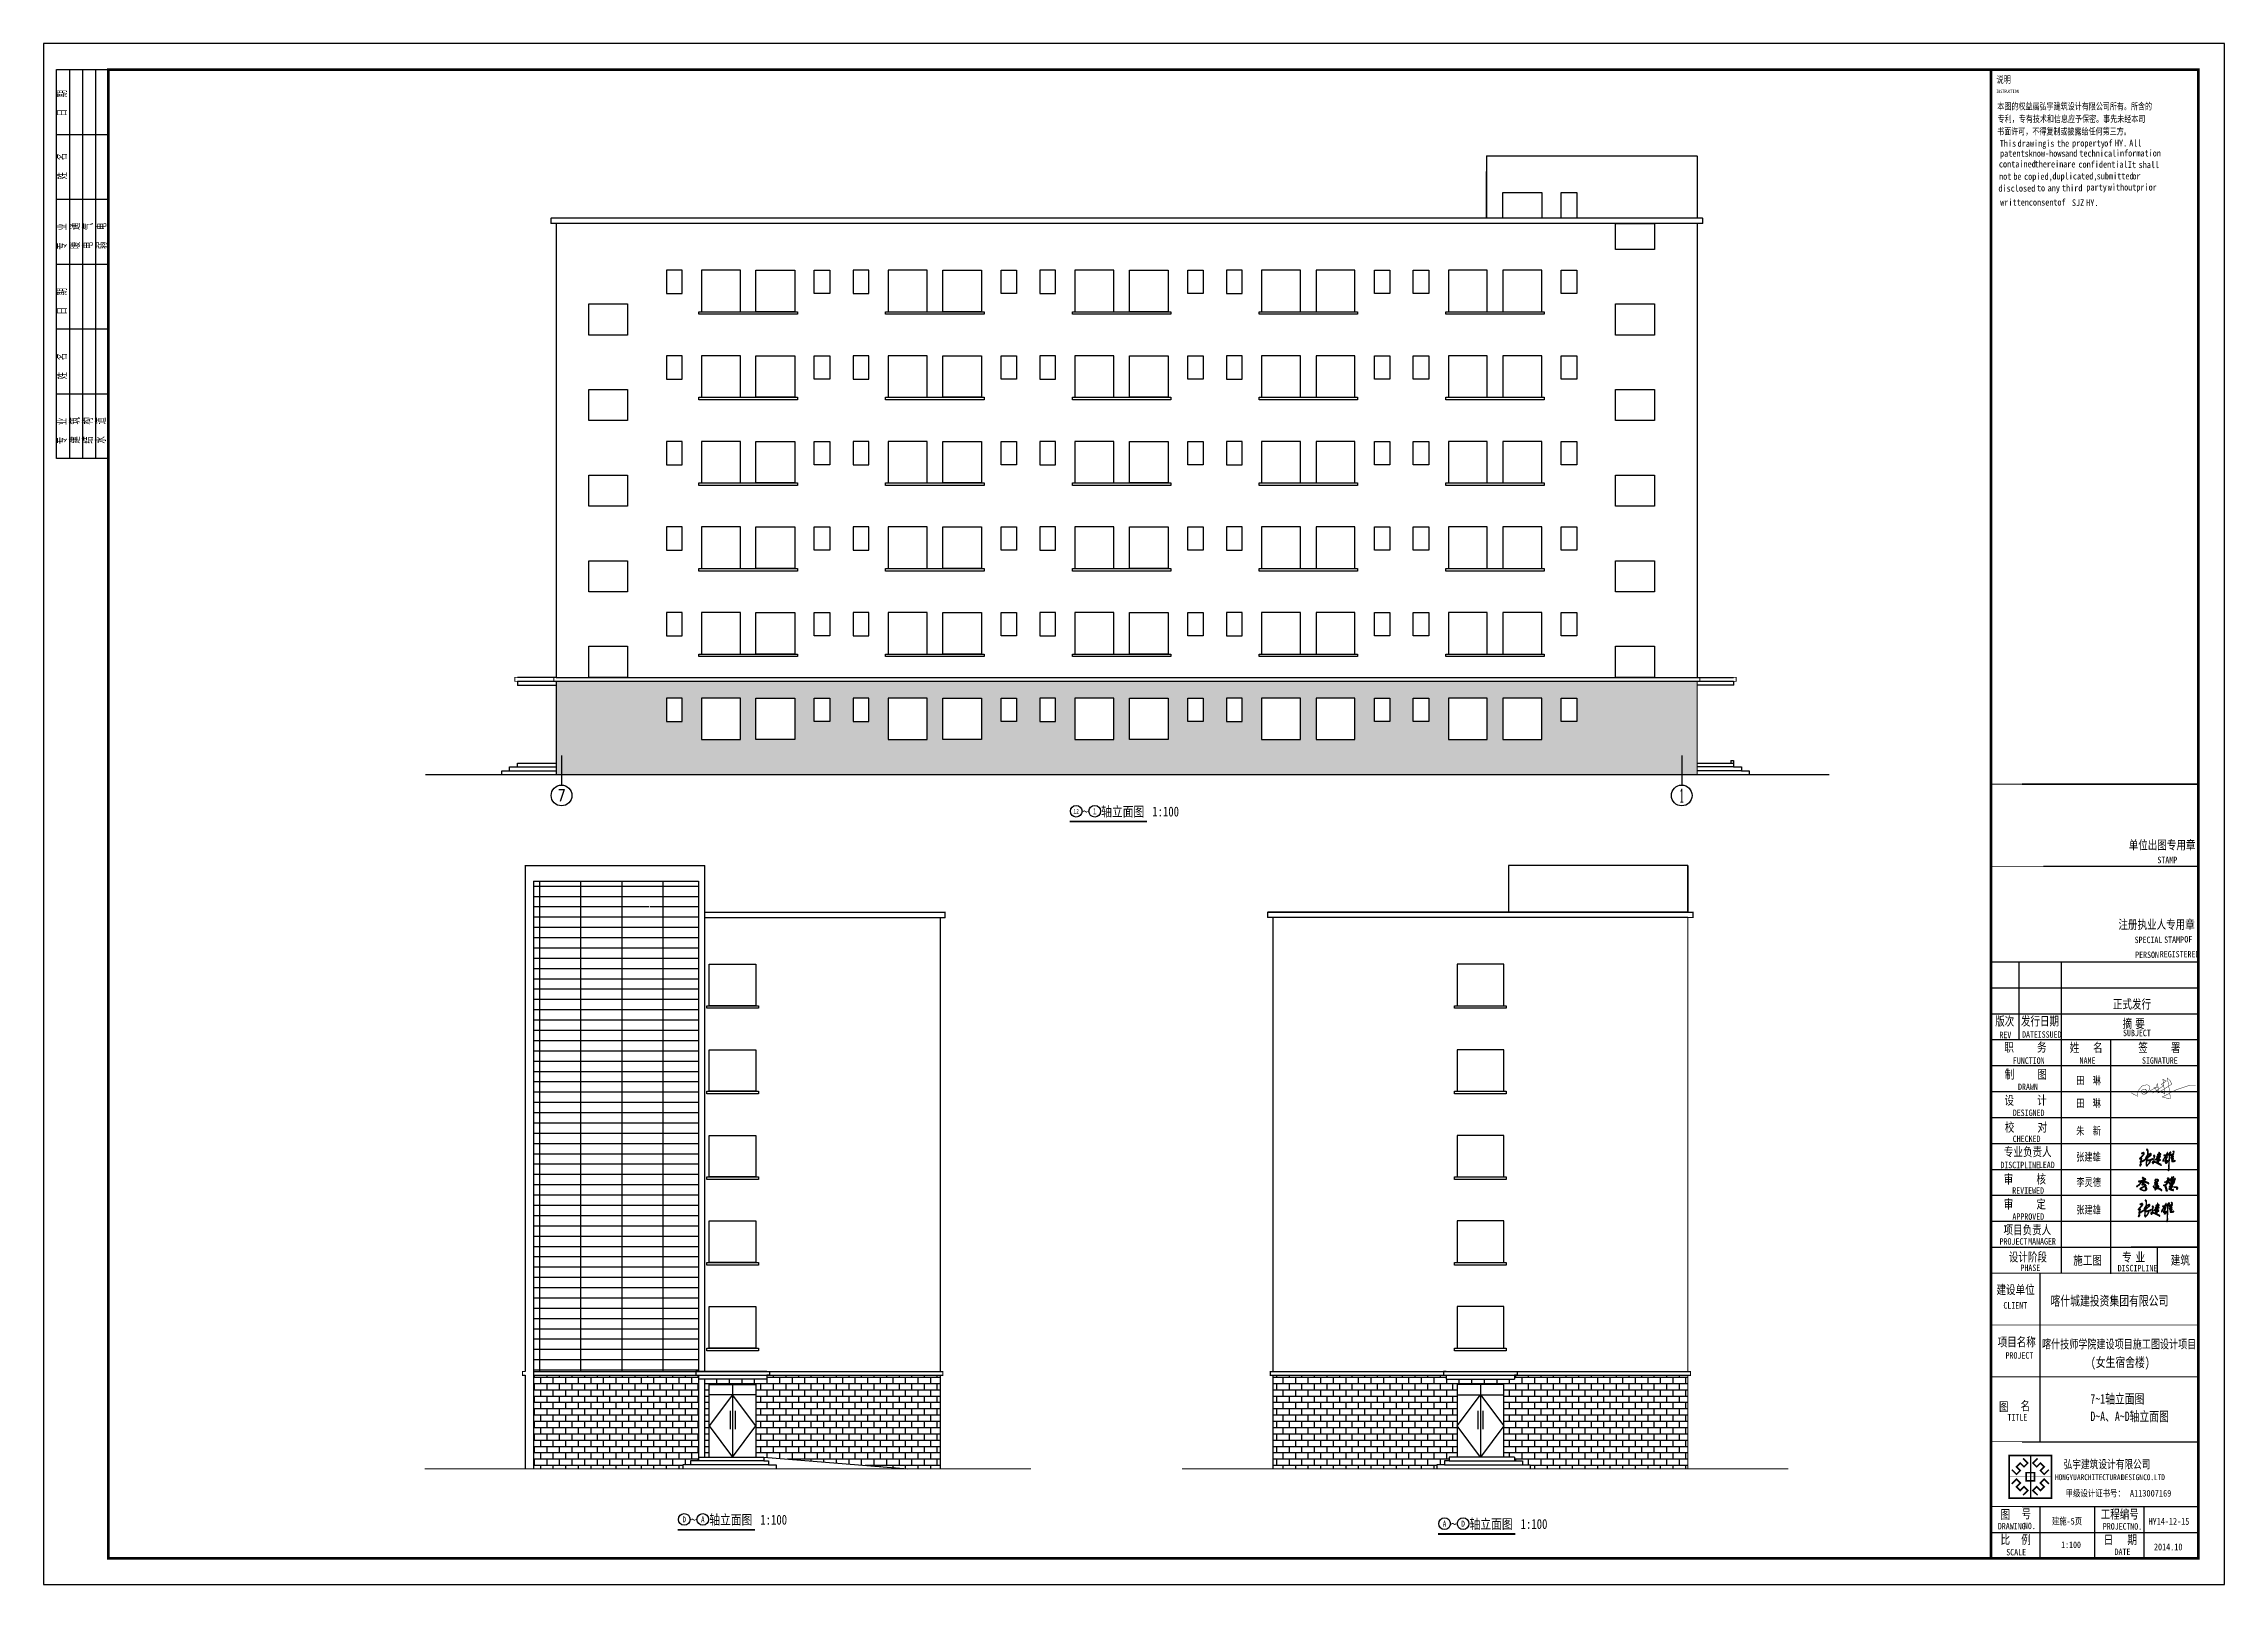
# Model space of a CAD drawing. Extents: x 30064 to 135164, y 17999 to 492668.
# Drawn here: x 30081 to 114181, y 77399 to 136799 of the extents above; entities that cross this region are included whole.
import ezdxf
from ezdxf.enums import TextEntityAlignment as Align

# ---------------------------------------------------------------- set-up
doc = ezdxf.new("R2010")
doc.units = 0
doc.header["$LTSCALE"] = 1000
doc.header["$MEASUREMENT"] = 0
for name, color, linetype in [('AXIS', 3, 'Continuous'), ('AXIS_TEXT', 7, 'Continuous'), ('DIM_SYMB', 3, 'Continuous'), ('PUB_TEXT', 7, 'Continuous'), ('PUB_TITLE', 7, 'Continuous'), ('TK', 126, 'Continuous'), ('TWT_TITLE', 7, 'Continuous'), ('WALL', 2, 'Continuous'), ('文字和字符', 7, 'Continuous')]:
    doc.layers.add(name, color=color, linetype=linetype)
doc.styles.add('-宋体', font='', dxfattribs={"width": 0.8})
doc.styles.add('_TCH_AXIS', font='COMPLEX', dxfattribs={"bigfont": 'GBCBIG'})
doc.styles.add('_TEL_DIM', font='simhei.ttf', dxfattribs={"width": 0.8, "height": 3.5})
doc.styles.add('COMPLEX', font='COMPLEX')
doc.styles.get("Standard").update_dxf_attribs({"font": 'gbenor.shx', "bigfont": 'gbcbig.shx'})
doc.styles.get('-宋体').set_extended_font_data('SimSun')
pattern_1 = [(0, (0, 1926.86), (0, 242.6208), []), (90, (0, 1926.86), (-242.6208, 242.6208), [242.6208, -242.6208])]

msp = doc.modelspace()

# ---------------------------------------------------------------- texts
at = {"style": '-宋体', "width": 0.75}
for s, height, p in [('INSTRUCTION', 129.15, (105382, 134892)), ('单位出图专用章', 350, (110493, 105731)), ('STAMP', 250, (111596, 105201)), ('注册执业人专用章', 350, (110097, 102668)), ('SPECIAL', 250, (110718, 102120)), ('PERSON', 250, (110740, 101546)), ('REGISTERED', 250, (111689, 101570)), ('STAMP', 250, (111858, 102127)), ('OF', 250, (112636, 102145)), ('版次', 350, (105343, 98940)), ('发行日期', 350, (106334, 98943)), ('正式发行', 350, (109881, 99595)), ('摘', 350, (110253, 98843)), ('REV', 250, (105506, 98456)), ('DATE', 250, (106378, 98475)), ('ISSUED', 250, (106982, 98473)), ('SUBJECT', 250, (110271, 98532)), ('要', 350, (110741, 98843)), ('职     务', 350, (105698, 97935)), ('FUNCTION', 250, (106025, 97466)), ('姓   名', 350, (108216, 97920)), ('NAME', 250, (108597, 97469)), ('签     署', 350, (110859, 97919)), ('SIGNATURE', 250, (111003, 97470)), ('制     图', 350, (105710, 96889)), ('田  琳', 300, (108467, 96678)), ('设     计', 350, (105700, 95888)), ('DRAWN', 250, (106222, 96455)), ('田  琳', 300, (108467, 95797)), ('校     对', 350, (105716, 94848)), ('DESIGNED', 250, (106019, 95455)), ('朱  新', 300, (108467, 94731)), ('专业负责人', 350, (105680, 93904)), ('CHECKED', 250, (106018, 94450)), ('DISCIPLINE', 250, (105541, 93443)), ('LEAD', 250, (107024, 93445)), ('张建雄', 300, (108467, 93731)), ('审     核', 350, (105671, 92852)), ('REVIEWED', 250, (106000, 92457)), ('李灵德', 300, (108474, 92753)), ('审     定', 350, (105671, 91888)), ('APPROVED', 250, (106006, 91454)), ('张建雄', 300, (108471, 91691)), ('项目负责人', 350, (105663, 90897)), ('PROJECT', 250, (105510, 90493)), ('设计阶段', 350, (105867, 89847)), ('MANAGER', 250, (106612, 90499)), ('施工图', 350, (108355, 89719)), ('专', 350, (110238, 89841)), ('业', 350, (110756, 89840)), ('建筑', 350, (112115, 89722)), ('PHASE', 250, (106315, 89478)), ('DISCIPLINE', 250, (110064, 89467)), ('建设单位', 350, (105394, 88587)), ('喀什城建投资集团有限公司', 370.27, (107475, 88149)), ('CLIENT', 250, (105658, 88029)), ('项目名称', 350, (105438, 86571)), ('喀什技师学院建设项目施工图设计项目', 333.25, (107149, 86495)), ('PROJECT', 250, (105741, 86100)), ('(女生宿舍楼)', 370.3, (109031, 85776)), ('图', 350, (105490, 84081)), ('名', 350, (106319, 84106)), ('7~1轴立面图', 370.3, (109013, 84367)), ('D~A、A~D轴立面图', 370.27, (109013, 83692)), ('TITLE', 250, (105816, 83715)), ('图', 350, (105548, 79919)), ('号', 350, (106360, 79943)), ('建施-5页', 267.7, (107534, 79704)), ('工程编号', 350, (109410, 79931)), ('HY14-12-15', 267.7, (111258, 79695)), ('DRAWING', 250, (105445, 79518)), ('比', 350, (105550, 78954)), ('例', 350, (106348, 78948)), ('N0.', 250, (106450, 79529)), ('PROJECT', 250, (109493, 79511)), ('日', 350, (109526, 78945)), ('期', 350, (110441, 78947)), ('NO.', 250, (110551, 79508)), ('SCALE', 250, (105768, 78515)), ('1:100', 250, (107885, 78802)), ('DATE', 250, (109946, 78527)), ('2014.10', 267.7, (111464, 78709))]:
    msp.add_text(s, height=height, dxfattribs=at).set_placement(p)
at = {"layer": 'PUB_TEXT', "color": 3, "style": '-宋体'}
for s, height, width, p, p2 in [('12', 174.2, 1.040462, (69797, 107118), (70004, 107118)), ('1', 232, 1.040462, (70548, 107089), (70685, 107089)), ('D', 232, 0.842105, (54716, 79786), (54855, 79786)), ('A', 233, 0.818182, (55434, 79785), (55570, 79785)), ('A', 233, 0.818182, (84039, 79621), (84175, 79621)), ('D', 232, 0.842105, (84754, 79622), (84892, 79622))]:
    msp.add_text(s, height=height, dxfattribs=dict(at, width=width)).set_placement(p, p2, align=Align.FIT)
at = {"layer": 'PUB_TEXT', "color": 3, "style": '-宋体', "width": 0.8}
for s, height, p in [('~', 380, (70151, 107005)), ('轴立面图', 379.7, (70867, 107005)), ('1:100', 379.7, (72834, 107005)), ('~', 380, (55036, 79702)), ('轴立面图', 379.7, (55752, 79702)), ('1:100', 379.7, (57719, 79702)), ('轴立面图', 379.7, (85073, 79538)), ('1:100', 379.7, (87041, 79538)), ('~', 380, (84357, 79538))]:
    msp.add_text(s, height=height, dxfattribs=at).set_placement(p)
at = {"layer": 'TK', "color": 9}
for s, height, style, width, p in [('说明', 265.8, '-宋体', 0.75, (105391, 135283)), ('HONGYU', 227.8, '-宋体', 0.75, (107648, 81417, 0)), ('弘宇建筑设计有限公司', 319, '-宋体', 0.75, (107980, 81871)), ('ARCHITECTURAL', 227.85, '-宋体', 0.75, (108498, 81417, 0)), ('DESIGN', 227.8, '-宋体', 0.75, (110200, 81417, 0)), ('CO.LTD', 227.8, '-宋体', 0.75, (111050, 81417, 0)), ('甲级设计证书号：', 255.1, '_TEL_DIM', 0.8, (108059, 80784)), ('A113007169', 255.1, '_TEL_DIM', 0.8, (110538, 80784))]:
    msp.add_text(s, height=height, dxfattribs=dict(at, style=style, width=width)).set_placement(p)
at = {"layer": 'TK', "style": '-宋体', "width": 0.75}
for s, height, p in [('本图的权益属弘宇建筑设计有限公司所有。所含的', 258.23, (105426, 134253)), ('专利，专有技术和信息应予保密。事先未经本司', 258.23, (105439, 133769)), ('书面许可，不得复制或披露给任何第三方。', 258.23, (105418, 133286)), ('This', 258.2, (105518, 132823)), ('drawing', 258.2, (106207, 132823)), ('is', 258.2, (107309, 132823)), ('the', 258.2, (107722, 132823)), ('property', 258.2, (108306, 132833)), ('of', 258.2, (109546, 132833)), ('HY.', 258.2, (109959, 132833)), ('All', 258.2, (110510, 132833)), ('contained', 258.2, (105484, 132026)), ('patents', 258.2, (105530, 132439)), ('know-hows', 258.2, (106632, 132439)), ('therein', 258.2, (106862, 132026)), ('are', 258.2, (107963, 132026)), ('and', 258.2, (108035, 132444)), ('confidential.', 258.23, (108552, 132016)), ('technical', 258.2, (108586, 132444)), ('information', 258.23, (109995, 132448)), ('It', 258.2, (110459, 132001)), ('shall', 258.2, (110872, 132001)), ('disclosed', 258.2, (105466, 131093)), ('not', 258.2, (105491, 131550)), ('be', 258.2, (106042, 131550)), ('copied,', 258.2, (106455, 131550)), ('to', 258.2, (106951, 131103)), ('any', 258.2, (107364, 131103)), ('duplicated,', 258.23, (107547, 131562)), ('third', 258.2, (107915, 131103)), ('party', 258.2, (108857, 131135)), ('submitted', 258.2, (109256, 131564)), ('without', 258.2, (109683, 131135)), ('or', 258.2, (110633, 131564)), ('prior', 258.2, (110785, 131135)), ('written', 258.2, (105537, 130555)), ('consent', 258.2, (106639, 130555)), ('of', 258.2, (107741, 130555)), ('SJZ', 258.2, (108301, 130536)), ('HY.', 258.2, (108852, 130536))]:
    msp.add_text(s, height=height, dxfattribs=at).set_placement(p)

# ---------------------------------------------------------------- blocks, each defined once
blk = doc.blocks.new('_AXISO')
blk.add_circle((0, 0), 0.5)
at = {"layer": 'AXIS_TEXT', "style": 'COMPLEX', "width": 1.041667}
blk.add_attdef('A', text='', height=0.56, dxfattribs=at).set_placement((-0.25, -0.28), (0.25, -0.28), align=Align.FIT)
blk = doc.blocks.new('logo')
at = {"color": 6}
blk.add_line((1004, 2011), (1004, 0), dxfattribs=at)
at = {"color": 6, "const_width": 74.6}
for points in [[(0, 2011), (2008, 2011), (2008, 0), (0, 0)], [(809, 1198), (1199, 1198), (1199, 813), (809, 813)]]:
    blk.add_lwpolyline(points, close=True, dxfattribs=at)
at = {"color": 6}
blk.add_lwpolyline([(0, 2011), (2008, 2011), (2008, 0), (0, 0)], close=True, dxfattribs=at)
for points, const_width in [([(660, 1874), (883, 1654), (704, 1475), (526, 1653), (350, 1477), (528, 1299), (350, 1120), (129, 1340)], 74.6), ([(1004, 2011), (1004, 0)], 15.2), ([(1348, 1874), (1125, 1654), (1304, 1475), (1482, 1653), (1658, 1477), (1480, 1299), (1659, 1120), (1879, 1340)], 74.6), ([(0, 1006), (2008, 1006)], 15.2), ([(660, 137), (883, 357), (704, 536), (526, 358), (350, 534), (528, 712), (350, 891), (129, 671)], 74.6), ([(1348, 137), (1125, 357), (1304, 536), (1482, 358), (1658, 534), (1480, 712), (1659, 891), (1879, 671)], 74.6)]:
    blk.add_lwpolyline(points, dxfattribs=dict(at, const_width=const_width))
blk = doc.blocks.new('田琳')
at = {"const_width": 20}
for points in [[(37074, 43541), (37392, 43371), (37434, 43661), (37646, 43908), (37893, 43957), (37999, 43894), (38020, 43731), (37921, 43590), (37801, 43527), (37709, 43555), (37858, 43668), (37801, 43724), (37618, 43682), (37582, 43590), (37681, 43463), (37758, 43465), (38199, 43741), (38446, 43833), (38404, 44009), (38329, 43797), (38241, 43806), (38370, 43670), (38453, 43638), (38446, 43833)], [(38170, 43531), (38717, 43893), (38612, 43976), (38783, 44086), (38857, 44142), (38691, 44234), (38791, 43477), (38682, 43556), (38559, 43578), (38445, 43547), (39146, 43985), (39054, 44169), (38918, 44287), (39041, 43552), (39067, 43259), (38988, 43245), (38660, 43333), (39372, 43699), (40071, 43934), (40071, 43934), (40359, 43926)]]:
    blk.add_lwpolyline(points, dxfattribs=at)
blk = doc.blocks.new('$titleblk$00000094')
for p, q in [((-150, 20), (0, 20)), ((-150, 0), (-150, 20)), ((-125, 20), (-125, 0)), ((-100, 20), (-100, 0)), ((-75, 20), (-75, 0)), ((-50, 20), (-50, 0)), ((-25, 20), (-25, 0)), ((0, 20), (0, 0)), ((0, 15), (-150, 15)), ((0, 10), (-150, 10)), ((0, 5), (-150, 5))]:
    blk.add_line(p, q)
at = {"width": 0.8}
for s, p in [(' 专   业', (-145.93, 16)), (' 姓   名', (-120.93, 16)), (' 日   期', (-95.93, 16)), (' 专   业', (-70.93, 16)), (' 姓   名', (-43.85, 16)), (' 日   期', (-19.57, 16)), ('结   构', (-144.19, 6)), ('建   筑', (-144.19, 11)), ('暖   通', (-69.19, 11)), ('电   气', (-69.19, 6)), ('水   道', (-144.19, 1)), ('弱   电', (-69.19, 0.73))]:
    blk.add_text(s, height=3.5, rotation=0, dxfattribs=at).set_placement(p)

# ---------------------------------------------------------------- hatches: boundary and pattern name
h = msp.add_hatch()
h.set_pattern_fill('AR-B816', color=253, scale=200)
h.set_pattern_definition([(0, (0, 0), (0, 242.6208), []), (90, (0, 0), (-242.6208, 242.6208), [242.6208, -242.6208])])
h.paths.add_polyline_path([(93853, 112065), (93853, 112215), (49853, 112215), (49853, 108615), (93853, 108615)])
h.paths.add_polyline_path([(60403, 110665), (59803, 110665), (59803, 111565), (60403, 111565)], flags=16)
h.paths.add_polyline_path([(61303, 110665), (61303, 111565), (61903, 111565), (61903, 110665)], flags=16)
h.paths.add_polyline_path([(59053, 109965), (57553, 109965), (57553, 111565), (59053, 111565)], flags=16)
h.paths.add_polyline_path([(62653, 109965), (62653, 111565), (64153, 111565), (64153, 109965)], flags=16)
h.paths.add_polyline_path([(56953, 109965), (55453, 109965), (55453, 111565), (56953, 111565)], flags=16)
h.paths.add_polyline_path([(64753, 109965), (64753, 111565), (66253, 111565), (66253, 109965)], flags=16)
h.paths.add_polyline_path([(54703, 110665), (54103, 110665), (54103, 111565), (54703, 111565)], flags=16)
h.paths.add_polyline_path([(67003, 110665), (67003, 111565), (67603, 111565), (67603, 110665)], flags=16)
h.paths.add_polyline_path([(68503, 110665), (68503, 111565), (69103, 111565), (69103, 110665)], flags=16)
h.paths.add_polyline_path([(69853, 109965), (69853, 111565), (71353, 111565), (71353, 109965)], flags=16)
h.paths.add_polyline_path([(71953, 109965), (71953, 111565), (73453, 111565), (73453, 109965)], flags=16)
h.paths.add_polyline_path([(74203, 110665), (74203, 111565), (74803, 111565), (74803, 110665)], flags=16)
h.paths.add_polyline_path([(75703, 110665), (75703, 111565), (76303, 111565), (76303, 110665)], flags=16)
h.paths.add_polyline_path([(77053, 109965), (77053, 111565), (78553, 111565), (78553, 109965)], flags=16)
h.paths.add_polyline_path([(79153, 109965), (79153, 111565), (80653, 111565), (80653, 109965)], flags=16)
h.paths.add_polyline_path([(81403, 110665), (81403, 111565), (82003, 111565), (82003, 110665)], flags=16)
h.paths.add_polyline_path([(82903, 110665), (82903, 111565), (83503, 111565), (83503, 110665)], flags=16)
h.paths.add_polyline_path([(84253, 109965), (84253, 111565), (85753, 111565), (85753, 109965)], flags=16)
h.paths.add_polyline_path([(86353, 109965), (86353, 111565), (87853, 111565), (87853, 109965)], flags=16)
h.paths.add_polyline_path([(88603, 110665), (88603, 111565), (89203, 111565), (89203, 110665)], flags=16)
h = msp.add_hatch()
h.set_pattern_fill('GRATE', color=253, scale=500)
h.set_pattern_definition([(0, (0, 1926.86), (0, 396.875), []), (90, (0, 1926.9), (-1587.5, 1e-13), [])])
h.paths.add_polyline_path([(55333, 104508), (50520, 104508), (50520, 103814, -1), (50520, 103774, -1), (50520, 103814), (50520, 104508), (48973, 104508), (48973, 85608), (55333, 85608)])
h.paths.add_polyline_path([(53442, 103503, -1), (53442, 103543, -1)], flags=16)
h = msp.add_hatch()
h.set_pattern_fill('AR-B816', color=253, scale=200)
h.set_pattern_definition(pattern_1)
h.paths.add_polyline_path([(48973, 85458), (48973, 81858), (54733, 81858), (54733, 82008), (55033, 82008), (55033, 82158), (55333, 82158), (55333, 82308), (55333, 82308), (55333, 85458), (55233, 85458)])
h.paths.add_polyline_path([(57973, 85458), (57973, 85308), (55573, 85308), (55573, 82308), (55753, 82308), (55753, 85108), (57553, 85108), (57553, 82308), (57853, 82308), (63413, 81858), (64653, 81858), (64653, 85458)])
h = msp.add_hatch()
h.set_pattern_fill('AR-B816', color=253, scale=200)
h.set_pattern_definition(pattern_1)
h.paths.add_polyline_path([(84588, 85108), (86388, 85108), (86388, 82308), (86808, 82308), (86808, 82158), (87108, 82158), (87108, 82008), (87408, 82008), (87408, 81858), (93488, 81858), (93488, 85458), (86808, 85458), (86808, 85308), (84168, 85308), (84168, 85458), (84068, 85458), (77488, 85458), (77488, 81858), (83808, 81858), (83808, 82008), (84108, 82008), (84108, 82158), (84288, 82158), (84288, 82308), (84588, 82308)])
at = {"layer": '文字和字符'}
h = msp.add_hatch(color=6, dxfattribs=at)
edge = h.paths.add_edge_path()
edge.add_spline(control_points=[(110992, 94022), (110992, 94022), (111017, 94023), (111030, 94036), (111049, 94043), (111066, 94046), (111085, 94036), (111090, 94016), (111087, 93998), (111085, 93981), (111070, 93964), (111056, 93944), (111036, 93924), (111014, 93905), (110997, 93881), (110975, 93866), (110963, 93851), (110954, 93843), (110951, 93836), (110956, 93828), (110970, 93835), (110986, 93833), (111003, 93817), (110991, 93796), (110986, 93777), (110981, 93762), (110975, 93749), (110975, 93736), (110972, 93727), (110977, 93718), (110984, 93718), (110988, 93713), (110991, 93708), (110998, 93710), (111005, 93712), (111013, 93716), (111023, 93721), (111034, 93725), (111043, 93732), (111054, 93738), (111067, 93746), (111081, 93755), (111094, 93763), (111106, 93771), (111121, 93780), (111132, 93791), (111148, 93797), (111145, 93808), (111144, 93817), (111144, 93827), (111146, 93837), (111146, 93847), (111149, 93858), (111154, 93873), (111168, 93888), (111179, 93906), (111192, 93917), (111201, 93926), (111210, 93934), (111209, 93948), (111212, 93966), (111217, 93985), (111220, 94018), (111223, 94052), (111221, 94088), (111220, 94112), (111213, 94129), (111208, 94139), (111203, 94154), (111196, 94142), (111180, 94136), (111177, 94160), (111189, 94172), (111206, 94173), (111220, 94162), (111229, 94146), (111236, 94126), (111237, 94106), (111237, 94086), (111237, 94067), (111236, 94043), (111238, 94016), (111232, 93989), (111234, 93972), (111228, 93952), (111248, 93962), (111260, 93973), (111280, 93986), (111302, 93993), (111320, 94003), (111339, 94010), (111359, 94001), (111364, 93980), (111359, 93963), (111352, 93945), (111334, 93932), (111314, 93911), (111288, 93889), (111261, 93868), (111239, 93847), (111222, 93835), (111200, 93826), (111205, 93798), (111198, 93778), (111198, 93766), (111196, 93757), (111208, 93755), (111218, 93756), (111235, 93753), (111256, 93755), (111277, 93754), (111293, 93759), (111309, 93762), (111325, 93769), (111345, 93774), (111364, 93784), (111383, 93789), (111398, 93797), (111410, 93799), (111426, 93812), (111420, 93786), (111405, 93777), (111381, 93769), (111358, 93764), (111337, 93754), (111316, 93748), (111294, 93743), (111270, 93742), (111244, 93739), (111220, 93738), (111204, 93741), (111194, 93742), (111191, 93730), (111187, 93694), (111179, 93645), (111175, 93596), (111172, 93571), (111184, 93558), (111194, 93557), (111207, 93558), (111222, 93577), (111244, 93595), (111260, 93623), (111277, 93640), (111287, 93662), (111299, 93679), (111304, 93696), (111323, 93715), (111322, 93691), (111313, 93676), (111302, 93654), (111285, 93633), (111270, 93607), (111246, 93584), (111224, 93556), (111203, 93543), (111187, 93530), (111176, 93539), (111170, 93548), (111160, 93558), (111158, 93578), (111163, 93600), (111162, 93626), (111166, 93652), (111169, 93677), (111172, 93704), (111176, 93726), (111181, 93745), (111178, 93757), (111168, 93763), (111160, 93772), (111156, 93783), (111141, 93783), (111130, 93768), (111108, 93752), (111085, 93737), (111057, 93724), (111034, 93710), (111014, 93693), (110993, 93696), (110983, 93684), (110972, 93678), (110963, 93682), (110957, 93676), (110958, 93666), (110956, 93654), (110961, 93641), (110962, 93625), (110949, 93610), (110946, 93590), (110940, 93574), (110929, 93558), (110949, 93551), (110951, 93570), (110960, 93584), (110971, 93591), (110985, 93609), (110980, 93587), (110973, 93580), (110967, 93571), (110962, 93562), (110956, 93555), (110951, 93549), (110946, 93538), (110934, 93541), (110920, 93529), (110920, 93554), (110922, 93567), (110924, 93581), (110930, 93593), (110935, 93605), (110945, 93615), (110947, 93628), (110947, 93641), (110946, 93653), (110940, 93665), (110936, 93681), (110940, 93703), (110949, 93723), (110957, 93744), (110967, 93764), (110972, 93782), (110976, 93795), (110981, 93803), (110981, 93813), (110966, 93818), (110953, 93811), (110940, 93804), (110927, 93803), (110916, 93805), (110903, 93814), (110935, 93830), (110948, 93856), (110986, 93895), (111016, 93927), (111042, 93960), (111059, 93976), (111073, 93993), (111077, 94014), (111066, 94030), (111046, 94036), (111032, 94012), (111008, 94011), (110988, 94000), (110975, 94024), (110992, 94022), (110992, 94022)], knot_values=[0, 0, 0, 0, 29.830329, 58.917813, 87.403057, 108.106156, 133.178165, 167.21185, 183.493575, 210.674955, 237.313626, 275.867732, 312.375317, 353.761043, 395.875537, 434.582879, 460.669761, 476.274997, 484.417806, 491.620343, 511.676156, 536.924503, 555.692553, 598.362356, 618.348177, 639.189191, 663.45492, 677.063063, 692.317653, 702.959274, 711.943659, 720.14469, 726.927846, 735.80548, 746.57076, 757.657127, 773.391329, 790.76732, 805.441898, 822.594095, 842.866694, 868.323001, 891.127033, 907.573393, 930.634575, 961.258613, 976.688727, 988.002723, 1001.170801, 1014.557807, 1029.617846, 1042.133039, 1057.768168, 1075.005198, 1109.99381, 1138.042246, 1164.89526, 1180.29965, 1191.874738, 1213.241442, 1232.349281, 1268.725268, 1294.322921, 1368.395782, 1410.724556, 1445.044845, 1469.944393, 1480.867815, 1499.328512, 1508.741629, 1526.286567, 1555.649157, 1570.573337, 1593.98259, 1617.984445, 1641.382666, 1669.439815, 1707.291974, 1725.035697, 1749.43332, 1786.029801, 1824.844218, 1863.911625, 1895.042411, 1908.396405, 1926.997455, 1954.733646, 1988.605585, 2022.407336, 2049.221687, 2076.673409, 2100.00089, 2131.565175, 2154.184674, 2175.023051, 2209.537897, 2244.846276, 2295.987218, 2350.394106, 2388.904508, 2420.906973, 2437.842954, 2481.538585, 2513.67034, 2525.068719, 2534.685067, 2544.923321, 2563.314623, 2581.768155, 2615.884833, 2650.046285, 2667.232328, 2688.872495, 2714.057646, 2739.784309, 2777.467879, 2801.534699, 2820.718126, 2846.219989, 2860.698517, 2879.243585, 2912.659008, 2940.608915, 2982.423161, 3010.685784, 3039.178412, 3070.401495, 3105.567192, 3138.040416, 3181.77967, 3202.070017, 3207.318711, 3220.228211, 3244.089956, 3371.102495, 3414.225609, 3453.462193, 3467.26996, 3480.300078, 3495.079726, 3519.973063, 3575.220664, 3613.131208, 3652.775903, 3675.917744, 3710.071084, 3737.577823, 3760.456026, 3779.026476, 3804.406012, 3842.427404, 3879.53793, 3916.903526, 3966.451123, 4017.131972, 4061.072175, 4074.638395, 4092.565028, 4109.947309, 4123.823044, 4149.665691, 4185.989873, 4217.238435, 4257.446297, 4295.790415, 4324.39685, 4369.00823, 4390.680082, 4401.809145, 4417.703641, 4439.204356, 4450.588858, 4460.404255, 4494.065203, 4522.530802, 4573.458554, 4609.521342, 4650.912748, 4685.917862, 4712.736046, 4730.120946, 4746.286022, 4759.95949, 4766.863435, 4776.672561, 4797.16942, 4817.291784, 4834.860476, 4859.323634, 4896.066848, 4914.918931, 4939.065769, 4952.349318, 4974.17708, 4996.946, 5022.500289, 5038.394722, 5059.260572, 5074.696393, 5090.132213, 5102.860644, 5115.363234, 5127.279907, 5137.839505, 5160.110254, 5171.91017, 5195.838718, 5221.384366, 5238.430758, 5255.298426, 5274.238989, 5291.838335, 5311.960699, 5328.55338, 5346.364767, 5359.960569, 5382.934513, 5416.477261, 5448.016954, 5474.30002, 5511.880375, 5539.40652, 5552.058861, 5566.94274, 5578.03298, 5588.729847, 5622.382906, 5636.081831, 5651.985781, 5673.57334, 5685.092373, 5703.046221, 5778.830378, 5827.289368, 5921.873186, 5965.463367, 5998.231583, 6019.778213, 6058.791881, 6074.951846, 6095.085564, 6133.666904, 6164.015928, 6195.290173, 6213.346315, 6227.672688, 6227.672688, 6227.672688, 6227.672688], degree=3, periodic=0)
edge = h.paths.add_edge_path(flags=16)
edge.add_spline(control_points=[(111201, 93907), (111201, 93907), (111192, 93899), (111189, 93891), (111183, 93883), (111178, 93876), (111173, 93867), (111169, 93857), (111164, 93846), (111161, 93837), (111160, 93830), (111160, 93824), (111161, 93819), (111162, 93814), (111169, 93812), (111175, 93818), (111183, 93822), (111190, 93829), (111198, 93833), (111202, 93840), (111200, 93849), (111201, 93859), (111200, 93872), (111207, 93881), (111211, 93891), (111210, 93899), (111212, 93907), (111206, 93908), (111201, 93907), (111201, 93907)], knot_values=[0, 0, 0, 0, 15.16178, 26.885115, 40.319645, 54.966413, 64.568744, 83.231373, 100.644648, 111.873825, 122.261764, 130.597594, 138.137919, 145.255344, 149.904189, 163.057972, 176.277051, 191.533217, 204.002706, 212.709306, 222.244258, 238.518955, 257.638434, 271.136509, 286.704711, 297.422187, 307.353728, 313.519692, 320.456367, 320.456367, 320.456367, 320.456367], degree=3, periodic=0)
edge = h.paths.add_edge_path(flags=16)
edge.add_spline(control_points=[(111223, 93926), (111223, 93926), (111244, 93942), (111259, 93954), (111277, 93965), (111295, 93977), (111316, 93978), (111334, 93985), (111343, 93978), (111351, 93971), (111341, 93955), (111321, 93941), (111301, 93915), (111277, 93899), (111260, 93884), (111245, 93872), (111233, 93863), (111223, 93856), (111219, 93848), (111207, 93845), (111210, 93861), (111210, 93873), (111222, 93882), (111221, 93896), (111221, 93907), (111221, 93915), (111220, 93921), (111223, 93926), (111223, 93926)], knot_values=[0, 0, 0, 0, 36.430419, 65.187197, 91.419752, 121.899033, 155.898168, 179.129599, 191.187594, 202.563458, 218.937757, 256.902618, 310.337733, 348.658026, 377.380118, 405.122206, 425.745844, 443.117225, 454.890005, 463.601594, 481.231921, 499.962837, 517.902498, 538.606138, 551.160941, 565.957672, 570.889886, 577.866804, 577.866804, 577.866804, 577.866804], degree=3, periodic=0)
edge = h.paths.add_edge_path(flags=16)
edge.add_spline(control_points=[(111163, 93790), (111163, 93791), (111168, 93800), (111175, 93803), (111180, 93806), (111188, 93807), (111185, 93797), (111186, 93789), (111185, 93782), (111184, 93775), (111184, 93770), (111179, 93767), (111175, 93769), (111172, 93774), (111169, 93779), (111166, 93783), (111162, 93786), (111163, 93790), (111163, 93790)], knot_values=[0, 0, 0, 0, 13.966431, 26.642221, 32.867363, 40.668687, 50.865474, 62.813241, 75.541774, 82.709236, 91.158043, 95.563358, 100.25464, 110.515602, 118.401257, 123.681007, 133.675528, 136.491121, 136.491121, 136.491121, 136.491121], degree=3, periodic=0)
edge = h.paths.add_edge_path(flags=16)
edge.add_spline(control_points=[(110957, 93704), (110957, 93704), (110963, 93713), (110971, 93711), (110978, 93709), (110982, 93707), (110983, 93701), (110981, 93697), (110979, 93691), (110974, 93689), (110967, 93688), (110957, 93686), (110955, 93695), (110954, 93699), (110957, 93703), (110957, 93704)], knot_values=[0, 0, 0, 0, 11.122688, 25.410392, 33.76565, 39.259742, 46.34399, 54.032835, 60.099225, 69.754386, 75.753906, 90.734986, 100.54138, 106.793197, 112.698594, 112.698594, 112.698594, 112.698594], degree=3, periodic=0)
h = msp.add_hatch(color=6, dxfattribs=at)
edge = h.paths.add_edge_path()
edge.add_spline(control_points=[(111448, 93930), (111448, 93930), (111473, 93936), (111493, 93938), (111503, 93920), (111497, 93906), (111498, 93891), (111491, 93879), (111488, 93869), (111483, 93857), (111480, 93847), (111475, 93836), (111473, 93827), (111475, 93814), (111474, 93800), (111478, 93778), (111475, 93756), (111473, 93733), (111474, 93718), (111468, 93708), (111469, 93697), (111481, 93690), (111495, 93692), (111509, 93686), (111525, 93683), (111539, 93676), (111557, 93667), (111574, 93663), (111590, 93654), (111602, 93647), (111616, 93637), (111635, 93633), (111653, 93623), (111676, 93613), (111696, 93605), (111714, 93593), (111728, 93586), (111747, 93582), (111751, 93566), (111744, 93547), (111731, 93562), (111725, 93572), (111714, 93576), (111702, 93578), (111691, 93586), (111679, 93591), (111664, 93596), (111652, 93606), (111635, 93613), (111619, 93624), (111598, 93632), (111582, 93645), (111564, 93652), (111547, 93658), (111532, 93668), (111517, 93671), (111504, 93675), (111492, 93679), (111480, 93680), (111467, 93680), (111465, 93669), (111462, 93658), (111450, 93649), (111445, 93633), (111431, 93630), (111417, 93630), (111412, 93646), (111398, 93654), (111391, 93673), (111407, 93683), (111416, 93694), (111429, 93702), (111440, 93711), (111454, 93702), (111458, 93714), (111459, 93723), (111460, 93737), (111464, 93755), (111461, 93778), (111462, 93802), (111458, 93822), (111461, 93837), (111465, 93848), (111470, 93856), (111470, 93864), (111473, 93870), (111474, 93878), (111477, 93885), (111480, 93892), (111480, 93899), (111482, 93905), (111485, 93914), (111476, 93918), (111471, 93913), (111464, 93912), (111464, 93903), (111453, 93907), (111449, 93915), (111449, 93922), (111450, 93927), (111448, 93930), (111448, 93930)], knot_values=[0, 0, 0, 0, 31.567408, 64.804615, 84.514899, 102.449572, 127.665217, 143.393176, 158.761139, 172.306084, 195.386314, 203.777391, 220.63047, 233.896682, 257.032253, 279.176201, 327.700844, 348.661996, 374.096735, 388.033075, 396.915328, 415.877792, 435.250381, 456.66983, 478.431065, 501.305126, 522.015154, 560.722472, 573.046245, 596.2976, 621.456877, 643.421109, 676.452722, 706.559804, 747.979879, 764.804525, 796.369237, 812.756663, 842.42195, 854.740888, 879.873646, 891.588111, 907.370515, 923.988969, 943.623296, 959.405623, 982.733778, 1008.381509, 1021.700495, 1058.208083, 1090.24983, 1114.093944, 1144.201026, 1166.925646, 1191.573171, 1217.002209, 1229.971469, 1248.063792, 1268.029249, 1281.440462, 1294.753802, 1308.690116, 1329.858381, 1355.865323, 1368.43417, 1386.209945, 1406.30905, 1430.06276, 1453.845898, 1470.989804, 1499.087867, 1512.54167, 1535.266273, 1553.042048, 1560.571233, 1580.172383, 1594.917168, 1617.197884, 1657.975453, 1689.943564, 1718.67234, 1738.776712, 1751.36341, 1769.195262, 1777.025624, 1785.794542, 1795.901638, 1809.568461, 1816.675984, 1826.397683, 1837.686133, 1847.881877, 1857.816128, 1868.115168, 1875.917125, 1881.585263, 1896.597226, 1905.82176, 1918.671785, 1923.218896, 1927.782629, 1927.782629, 1927.782629, 1927.782629], degree=3, periodic=0)
edge = h.paths.add_edge_path(flags=17)
edge.add_spline(control_points=[(111418, 93676), (111418, 93676), (111413, 93672), (111413, 93666), (111413, 93660), (111415, 93654), (111420, 93651), (111423, 93646), (111427, 93644), (111431, 93644), (111434, 93647), (111437, 93649), (111441, 93650), (111445, 93652), (111447, 93655), (111450, 93660), (111453, 93667), (111455, 93674), (111459, 93682), (111458, 93688), (111459, 93696), (111449, 93696), (111441, 93698), (111436, 93694), (111432, 93691), (111429, 93687), (111427, 93684), (111424, 93682), (111423, 93678), (111418, 93676), (111418, 93676)], knot_values=[0, 0, 0, 0, 9.663903, 14.696519, 25.589324, 33.287033, 41.448102, 50.312117, 54.669885, 59.317586, 65.471876, 69.610934, 76.339168, 81.250991, 86.994431, 94.228062, 103.814692, 117.550507, 128.275999, 139.362893, 142.658643, 157.109971, 167.517587, 177.222957, 183.783609, 188.977779, 195.04957, 200.641099, 203.083872, 211.139425, 211.139425, 211.139425, 211.139425], degree=3, periodic=0)
h = msp.add_hatch(color=6, dxfattribs=at)
edge = h.paths.add_edge_path()
edge.add_spline(control_points=[(111596, 93965), (111596, 93965), (111609, 93977), (111622, 93978), (111636, 93984), (111647, 93979), (111655, 93982), (111657, 93992), (111655, 94005), (111657, 94020), (111655, 94033), (111652, 94042), (111653, 94054), (111671, 94062), (111675, 94047), (111671, 94036), (111672, 94024), (111672, 94012), (111671, 94003), (111669, 93996), (111679, 93993), (111690, 93997), (111703, 93997), (111713, 93998), (111724, 93996), (111725, 93986), (111725, 93977), (111721, 93968), (111713, 93958), (111704, 93949), (111695, 93941), (111687, 93933), (111679, 93928), (111674, 93922), (111669, 93917), (111667, 93908), (111659, 93911), (111658, 93899), (111656, 93891), (111663, 93879), (111673, 93882), (111680, 93886), (111687, 93891), (111696, 93892), (111706, 93895), (111714, 93896), (111723, 93893), (111721, 93886), (111722, 93880), (111713, 93877), (111705, 93879), (111695, 93876), (111689, 93873), (111682, 93871), (111676, 93867), (111669, 93867), (111662, 93870), (111661, 93863), (111659, 93858), (111659, 93851), (111659, 93845), (111659, 93840), (111657, 93835), (111658, 93830), (111658, 93826), (111658, 93823), (111656, 93818), (111666, 93820), (111673, 93819), (111680, 93819), (111685, 93815), (111683, 93804), (111676, 93792), (111661, 93781), (111649, 93773), (111642, 93761), (111641, 93749), (111650, 93740), (111655, 93746), (111661, 93750), (111669, 93755), (111678, 93757), (111685, 93765), (111695, 93772), (111705, 93772), (111714, 93771), (111715, 93759), (111705, 93752), (111693, 93746), (111679, 93742), (111668, 93739), (111658, 93734), (111651, 93728), (111639, 93725), (111643, 93714), (111642, 93701), (111642, 93687), (111647, 93674), (111637, 93666), (111628, 93669), (111624, 93677), (111630, 93687), (111632, 93698), (111633, 93709), (111630, 93721), (111619, 93710), (111608, 93709), (111596, 93703), (111592, 93691), (111581, 93698), (111585, 93708), (111585, 93720), (111598, 93726), (111607, 93733), (111616, 93741), (111624, 93748), (111631, 93754), (111632, 93764), (111634, 93773), (111635, 93782), (111632, 93789), (111628, 93794), (111621, 93792), (111619, 93784), (111611, 93779), (111604, 93772), (111598, 93765), (111591, 93758), (111582, 93753), (111568, 93752), (111569, 93767), (111578, 93774), (111585, 93785), (111598, 93792), (111610, 93799), (111622, 93802), (111630, 93811), (111642, 93813), (111645, 93826), (111647, 93835), (111644, 93845), (111634, 93848), (111627, 93838), (111612, 93831), (111601, 93822), (111587, 93814), (111577, 93805), (111563, 93792), (111550, 93781), (111539, 93769), (111525, 93761), (111514, 93776), (111532, 93783), (111543, 93798), (111565, 93816), (111583, 93838), (111604, 93855), (111618, 93871), (111629, 93880), (111639, 93892), (111629, 93901), (111618, 93884), (111602, 93880), (111589, 93869), (111567, 93863), (111569, 93887), (111587, 93888), (111603, 93894), (111616, 93906), (111630, 93913), (111644, 93918), (111652, 93930), (111650, 93945), (111649, 93956), (111652, 93970), (111639, 93969), (111630, 93965), (111619, 93960), (111611, 93952), (111600, 93950), (111591, 93956), (111596, 93965), (111596, 93965)], knot_values=[0, 0, 0, 0, 21.814226, 40.014518, 62.705103, 80.181203, 87.059593, 95.960741, 117.525979, 144.48919, 157.446323, 169.514731, 184.787555, 205.834293, 221.965238, 235.360358, 252.742704, 270.71375, 285.202589, 292.391017, 298.294038, 323.168932, 339.890762, 353.677583, 365.620364, 378.129251, 389.526685, 402.989381, 420.611403, 440.531037, 455.37129, 472.336878, 486.5792, 494.822314, 504.352288, 516.704907, 522.699181, 530.27695, 553.639261, 565.149337, 577.864888, 587.528817, 601.603428, 613.797645, 625.753182, 641.937729, 649.9788, 657.766267, 665.645468, 673.686615, 691.069983, 702.267642, 712.223711, 720.551303, 732.907569, 741.299569, 750.370401, 754.159277, 767.819998, 775.008381, 783.993926, 790.014194, 797.893351, 805.081778, 810.473088, 814.666318, 817.720913, 829.769177, 838.760629, 852.283854, 856.964277, 862.355586, 894.641394, 917.573479, 938.655869, 952.338385, 974.413595, 984.091028, 992.098792, 1002.565424, 1015.429981, 1028.359865, 1041.617731, 1060.692449, 1075.149999, 1081.330321, 1097.650211, 1107.252151, 1133.82575, 1149.932866, 1167.658992, 1180.945792, 1198.851742, 1207.212315, 1222.48382, 1236.906949, 1263.262694, 1278.557776, 1291.815576, 1304.435541, 1313.922398, 1324.654884, 1349.142625, 1361.020488, 1372.838601, 1385.371679, 1406.33795, 1423.525104, 1437.340436, 1446.079862, 1461.351368, 1476.168885, 1496.200813, 1510.803882, 1526.560496, 1542.662576, 1557.114579, 1565.766985, 1581.249459, 1594.824166, 1604.755407, 1610.756543, 1619.414177, 1627.419657, 1643.634371, 1658.03725, 1667.713087, 1682.728431, 1698.677316, 1713.209272, 1728.480822, 1743.495369, 1760.340716, 1781.062409, 1803.083586, 1817.90876, 1831.829559, 1851.204785, 1861.937228, 1882.369986, 1890.726834, 1902.273459, 1915.005119, 1936.427946, 1969.389218, 1974.338724, 2005.754245, 2023.168452, 2055.026844, 2074.268902, 2093.867831, 2107.78631, 2127.599717, 2153.412209, 2189.440129, 2240.453356, 2274.08225, 2299.89394, 2328.106323, 2341.387876, 2350.989816, 2370.530551, 2403.28468, 2421.19063, 2445.869309, 2466.302067, 2483.491087, 2513.600141, 2534.81948, 2557.988589, 2577.732832, 2594.915337, 2613.696208, 2636.660478, 2648.798069, 2658.352665, 2679.53953, 2695.582632, 2708.030864, 2726.091721, 2735.787779, 2747.159611, 2747.159611, 2747.159611, 2747.159611], degree=3, periodic=0)
edge = h.paths.add_edge_path(flags=16)
edge.add_spline(control_points=[(111643, 93880), (111643, 93880), (111637, 93874), (111633, 93871), (111625, 93869), (111619, 93864), (111615, 93859), (111611, 93855), (111609, 93850), (111608, 93845), (111612, 93841), (111616, 93841), (111620, 93846), (111622, 93852), (111627, 93855), (111631, 93857), (111636, 93860), (111642, 93862), (111646, 93868), (111651, 93872), (111651, 93876), (111650, 93881), (111646, 93880), (111643, 93880), (111643, 93880)], knot_values=[0, 0, 0, 0, 8.439041, 20.62857, 28.097042, 39.877603, 49.765051, 57.178901, 62.854461, 72.258155, 76.58164, 82.950578, 90.312624, 100.188639, 107.6845, 114.090351, 121.535477, 130.11106, 142.317774, 148.462757, 154.387511, 159.526625, 165.895648, 169.459976, 169.459976, 169.459976, 169.459976], degree=3, periodic=0)
edge = h.paths.add_edge_path(flags=16)
edge.add_spline(control_points=[(111673, 93979), (111673, 93979), (111669, 93973), (111668, 93967), (111668, 93960), (111666, 93952), (111664, 93944), (111662, 93937), (111668, 93931), (111672, 93941), (111679, 93946), (111687, 93950), (111694, 93958), (111702, 93964), (111712, 93969), (111709, 93977), (111708, 93985), (111693, 93984), (111683, 93981), (111675, 93981), (111673, 93979), (111673, 93979)], knot_values=[0, 0, 0, 0, 9.334311, 17.140719, 26.361451, 38.018579, 52.789195, 61.01517, 67.124154, 79.068588, 89.242621, 105.885881, 117.802758, 131.460083, 146.451071, 157.202444, 163.309657, 177.435607, 205.630785, 210.588468, 213.165382, 213.165382, 213.165382, 213.165382], degree=3, periodic=0)
h = msp.add_hatch(color=6, dxfattribs=at)
edge = h.paths.add_edge_path()
edge.add_spline(control_points=[(111875, 93943), (111876, 93943), (111900, 93943), (111915, 93943), (111937, 93953), (111941, 93978), (111956, 93998), (111965, 94017), (111974, 94029), (111975, 94049), (111990, 94036), (111995, 94030), (112006, 94015), (111985, 94019), (111982, 94008), (111973, 93997), (111963, 93982), (111957, 93969), (111949, 93956), (111963, 93957), (111972, 93963), (111992, 93968), (112011, 93973), (112032, 93976), (112044, 93979), (112066, 93983), (112044, 93992), (112043, 94010), (112055, 94024), (112067, 94037), (112083, 94050), (112091, 94065), (112109, 94071), (112112, 94059), (112117, 94051), (112123, 94042), (112120, 94035), (112111, 94029), (112109, 94044), (112096, 94047), (112088, 94033), (112076, 94027), (112067, 94017), (112065, 94010), (112064, 93999), (112081, 94004), (112091, 94016), (112105, 94003), (112096, 93990), (112088, 93982), (112083, 93970), (112076, 93960), (112071, 93937), (112071, 93906), (112069, 93864), (112062, 93830), (112059, 93795), (112062, 93760), (112054, 93716), (112055, 93674), (112045, 93595), (112046, 93507), (112054, 93418), (112032, 93376), (112039, 93353), (112024, 93340), (112011, 93368), (112020, 93391), (112026, 93416), (112042, 93448), (112028, 93507), (112034, 93579), (112032, 93640), (112036, 93685), (112041, 93722), (112041, 93760), (112047, 93798), (112044, 93842), (112053, 93894), (112044, 93931), (112072, 93969), (112043, 93966), (112023, 93960), (111998, 93954), (111981, 93949), (111966, 93945), (111953, 93942), (111932, 93944), (111927, 93913), (111909, 93886), (111889, 93846), (111862, 93810), (111845, 93781), (111827, 93765), (111838, 93752), (111856, 93762), (111848, 93746), (111835, 93746), (111838, 93728), (111823, 93711), (111801, 93728), (111814, 93756), (111829, 93785), (111853, 93819), (111875, 93854), (111898, 93890), (111906, 93913), (111923, 93939), (111888, 93925), (111872, 93934), (111851, 93925), (111842, 93938), (111850, 93951), (111857, 93947), (111859, 93944), (111862, 93944), (111867, 93942), (111875, 93943), (111875, 93943)], knot_values=[0, 0, 0, 0, 30.010681, 59.710914, 78.593199, 120.407305, 154.524141, 185.004149, 203.061643, 222.774317, 238.80713, 258.455944, 270.333782, 293.330836, 302.766156, 314.154011, 351.592667, 373.783884, 384.727657, 395.744414, 413.857163, 437.957453, 474.261753, 498.637383, 521.996218, 540.039757, 556.440551, 586.981856, 599.46137, 631.292047, 659.861277, 686.798362, 704.454635, 714.77327, 731.806988, 745.746399, 755.60273, 762.331918, 783.607358, 794.2488, 808.935268, 839.224822, 854.000646, 861.29652, 870.524529, 890.282084, 910.927322, 927.245681, 946.958313, 963.356978, 980.390735, 1000.003082, 1009.515457, 1078.314372, 1130.678307, 1184.843128, 1219.935368, 1279.461792, 1329.992924, 1402.614913, 1454.086505, 1659.988392, 1772.185683, 1817.246483, 1847.677046, 1862.240127, 1879.608782, 1944.488332, 1967.79145, 1986.349178, 2091.415626, 2201.453187, 2292.790848, 2342.000053, 2390.03078, 2446.006624, 2499.916829, 2551.206876, 2630.928051, 2705.368541, 2736.511304, 2751.139397, 2799.882761, 2838.437816, 2856.100871, 2874.060326, 2900.839764, 2911.90203, 2956.44123, 2995.684828, 3055.617738, 3138.927419, 3179.415616, 3204.798199, 3217.112426, 3237.828089, 3249.032304, 3266.585733, 3281.97368, 3312.759311, 3333.895438, 3372.534497, 3420.293911, 3476.863372, 3540.284988, 3599.822241, 3643.146119, 3661.15915, 3690.737213, 3733.200125, 3751.837118, 3768.448916, 3785.656639, 3792.541545, 3796.752385, 3800.355287, 3806.580356, 3819.839144, 3819.839144, 3819.839144, 3819.839144], degree=3, periodic=0)
h = msp.add_hatch(color=6, dxfattribs=at)
edge = h.paths.add_edge_path()
edge.add_spline(control_points=[(111963, 93891), (111963, 93891), (111955, 93871), (111949, 93856), (111943, 93832), (111930, 93811), (111921, 93788), (111912, 93767), (111903, 93747), (111901, 93729), (111896, 93713), (111897, 93698), (111897, 93686), (111902, 93675), (111912, 93688), (111916, 93700), (111931, 93708), (111943, 93718), (111957, 93726), (111970, 93730), (111988, 93733), (111988, 93705), (111962, 93696), (111959, 93669), (111943, 93656), (111930, 93657), (111918, 93658), (111923, 93644), (111923, 93630), (111936, 93629), (111946, 93627), (111950, 93638), (111959, 93650), (111972, 93664), (111980, 93682), (111989, 93695), (112000, 93708), (111999, 93724), (112001, 93748), (111978, 93744), (111961, 93747), (111947, 93734), (111933, 93732), (111914, 93715), (111923, 93743), (111925, 93759), (111935, 93783), (111946, 93809), (111960, 93840), (111967, 93865), (111976, 93883), (111970, 93894), (111963, 93891), (111963, 93891)], knot_values=[0, 0, 0, 0, 24.542793, 52.435959, 85.650583, 121.512598, 155.916917, 186.540407, 217.474406, 244.606868, 263.102829, 287.388558, 305.597528, 314.527085, 327.332873, 353.193682, 372.630675, 395.352625, 418.617204, 435.772151, 457.249665, 475.959444, 524.49024, 552.742939, 580.507685, 599.437854, 607.362997, 621.159879, 644.090151, 657.95728, 669.398503, 679.892715, 700.008206, 736.031643, 756.664286, 782.242284, 801.590045, 823.390719, 851.090423, 877.54929, 900.135028, 924.011869, 947.574779, 965.855715, 994.232281, 1016.328926, 1045.309406, 1098.032674, 1136.336698, 1183.774373, 1208.195694, 1217.866995, 1225.149506, 1225.149506, 1225.149506, 1225.149506], degree=3, periodic=0)
h = msp.add_hatch(color=6, dxfattribs=at)
edge = h.paths.add_edge_path()
edge.add_spline(control_points=[(112109, 93954), (112109, 93955), (112120, 93973), (112137, 93973), (112154, 93978), (112169, 93984), (112186, 93988), (112202, 93994), (112212, 94007), (112230, 94009), (112236, 93995), (112232, 93979), (112213, 93981), (112209, 93963), (112206, 93951), (112199, 93937), (112197, 93925), (112197, 93916), (112195, 93902), (112213, 93911), (112219, 93894), (112213, 93883), (112207, 93874), (112198, 93868), (112193, 93858), (112183, 93849), (112181, 93837), (112179, 93825), (112187, 93819), (112199, 93814), (112200, 93827), (112210, 93832), (112218, 93829), (112228, 93819), (112220, 93802), (112208, 93788), (112197, 93770), (112184, 93756), (112175, 93742), (112167, 93734), (112162, 93726), (112169, 93719), (112179, 93718), (112192, 93719), (112207, 93721), (112222, 93717), (112233, 93726), (112248, 93731), (112260, 93732), (112275, 93738), (112272, 93748), (112284, 93748), (112284, 93740), (112284, 93733), (112283, 93726), (112283, 93719), (112275, 93715), (112266, 93719), (112254, 93719), (112246, 93714), (112238, 93699), (112210, 93709), (112186, 93706), (112168, 93707), (112153, 93706), (112149, 93717), (112142, 93727), (112149, 93736), (112154, 93744), (112161, 93752), (112169, 93763), (112177, 93774), (112188, 93782), (112193, 93791), (112202, 93797), (112196, 93806), (112187, 93805), (112179, 93802), (112174, 93792), (112171, 93781), (112160, 93779), (112149, 93778), (112139, 93787), (112135, 93798), (112130, 93808), (112127, 93820), (112120, 93833), (112117, 93851), (112122, 93866), (112129, 93877), (112135, 93891), (112152, 93900), (112167, 93910), (112181, 93906), (112184, 93918), (112182, 93930), (112185, 93944), (112189, 93957), (112191, 93965), (112193, 93975), (112182, 93971), (112174, 93966), (112159, 93963), (112147, 93955), (112133, 93954), (112125, 93945), (112117, 93939), (112103, 93941), (112109, 93954), (112109, 93954)], knot_values=[0, 0, 0, 0, 24.512001, 49.882294, 72.277412, 98.738469, 118.409447, 143.109669, 167.776883, 187.618262, 203.042037, 222.126752, 247.275306, 258.48372, 289.86628, 303.795246, 321.379231, 338.707377, 347.328395, 366.307106, 385.237264, 403.506228, 418.562709, 428.786369, 449.648574, 463.118664, 483.023077, 498.54091, 507.708607, 523.614939, 538.272825, 548.331434, 564.446663, 573.613544, 601.356343, 627.727416, 655.753502, 687.468657, 707.386499, 724.030195, 733.822997, 742.988374, 758.369859, 776.521682, 797.368312, 820.285411, 838.875384, 852.53501, 881.495768, 896.424896, 904.484831, 916.221913, 924.49056, 934.624145, 946.353648, 953.359124, 961.492881, 980.267656, 992.004738, 1008.557493, 1015.80342, 1061.650078, 1099.490071, 1123.473109, 1136.892554, 1154.792681, 1167.453766, 1180.555905, 1196.223819, 1209.542153, 1226.270416, 1249.735518, 1266.970627, 1281.05191, 1293.130439, 1303.91699, 1316.71909, 1326.731209, 1339.888064, 1357.279911, 1369.076666, 1385.0742, 1402.881823, 1419.32573, 1433.82478, 1447.087554, 1471.921893, 1495.500471, 1520.791964, 1533.894554, 1550.83807, 1581.024251, 1611.984954, 1621.45011, 1633.096343, 1654.387173, 1674.742462, 1691.115782, 1707.380906, 1715.678547, 1723.570803, 1743.940975, 1761.902668, 1783.344225, 1802.439161, 1818.418402, 1831.919163, 1844.453477, 1860.498716, 1860.498716, 1860.498716, 1860.498716], degree=3, periodic=0)
edge = h.paths.add_edge_path(flags=16)
edge.add_spline(control_points=[(112163, 93889), (112163, 93889), (112151, 93883), (112146, 93876), (112141, 93867), (112137, 93859), (112137, 93850), (112138, 93843), (112141, 93837), (112144, 93832), (112147, 93826), (112156, 93829), (112162, 93836), (112169, 93844), (112170, 93853), (112174, 93861), (112176, 93871), (112183, 93877), (112185, 93885), (112180, 93891), (112173, 93893), (112168, 93891), (112163, 93889), (112163, 93889)], knot_values=[0, 0, 0, 0, 17.49913, 30.768414, 43.809406, 57.820521, 67.761158, 79.395962, 89.172864, 96.402516, 104.532234, 113.624822, 128.719094, 142.570854, 155.091253, 167.081152, 182.063386, 194.044375, 204.792336, 212.007375, 223.839632, 231.821798, 237.531752, 237.531752, 237.531752, 237.531752], degree=3, periodic=0)
h = msp.add_hatch(color=6, dxfattribs=at)
edge = h.paths.add_edge_path()
edge.add_spline(control_points=[(110890, 92944), (110890, 92944), (110927, 92941), (110957, 92953), (110995, 92962), (111025, 92971), (111032, 92997), (111049, 92981), (111067, 92991), (111060, 93010), (111060, 93027), (111047, 93050), (111023, 93051), (111008, 93082), (111037, 93086), (111054, 93070), (111079, 93059), (111107, 93041), (111133, 93036), (111150, 93021), (111142, 93004), (111124, 92990), (111100, 92992), (111085, 92980), (111082, 92966), (111089, 92954), (111081, 92941), (111104, 92929), (111128, 92925), (111158, 92914), (111182, 92905), (111204, 92895), (111227, 92887), (111246, 92878), (111271, 92869), (111260, 92853), (111249, 92833), (111243, 92865), (111220, 92871), (111196, 92883), (111168, 92892), (111141, 92904), (111116, 92913), (111099, 92918), (111081, 92923), (111081, 92899), (111084, 92883), (111084, 92864), (111077, 92850), (111065, 92841), (111045, 92842), (111029, 92857), (111021, 92878), (111024, 92896), (111019, 92912), (111000, 92913), (110990, 92892), (110972, 92873), (110950, 92851), (110928, 92826), (110904, 92804), (110877, 92783), (110854, 92763), (110833, 92745), (110815, 92737), (110795, 92730), (110783, 92754), (110818, 92746), (110836, 92766), (110865, 92787), (110888, 92812), (110916, 92835), (110937, 92859), (110960, 92883), (110979, 92907), (110993, 92924), (111005, 92935), (111001, 92951), (110979, 92948), (110965, 92933), (110942, 92927), (110919, 92914), (110895, 92918), (110879, 92923), (110869, 92946), (110890, 92944), (110890, 92944)], knot_values=[0, 0, 0, 0, 37.200114, 91.320491, 165.552277, 191.794321, 218.377312, 240.981666, 262.088012, 282.142005, 312.686531, 339.649791, 378.667629, 407.600467, 437.073636, 462.079158, 503.038538, 551.641933, 598.38254, 613.574993, 634.379376, 661.836336, 708.993627, 722.171326, 741.234276, 760.297225, 776.271776, 792.569008, 846.885535, 886.364067, 923.879172, 953.564578, 987.654437, 1022.983531, 1050.737693, 1069.313673, 1091.638002, 1119.125063, 1152.028231, 1189.926643, 1231.5094, 1273.175743, 1312.041059, 1340.553805, 1354.652933, 1375.412602, 1414.027671, 1435.47698, 1451.393633, 1473.994605, 1495.440379, 1528.930707, 1560.560192, 1583.420751, 1605.787661, 1617.314314, 1652.832859, 1689.166989, 1730.614602, 1782.406199, 1827.708188, 1864.317555, 1924.161807, 1954.751664, 1978.414961, 2009.901325, 2025.877661, 2056.206106, 2101.924511, 2138.940455, 2203.653812, 2245.874288, 2285.588792, 2339.12041, 2381.889891, 2414.291903, 2431.736174, 2443.518671, 2472.148613, 2496.841057, 2531.490224, 2570.411868, 2600.571575, 2626.813618, 2647.271258, 2667.490218, 2667.490218, 2667.490218, 2667.490218], degree=3, periodic=0)
edge = h.paths.add_edge_path(flags=16)
edge.add_spline(control_points=[(111025, 92941), (111025, 92941), (111037, 92944), (111046, 92943), (111054, 92944), (111061, 92942), (111063, 92937), (111066, 92931), (111066, 92924), (111068, 92915), (111068, 92907), (111068, 92900), (111069, 92892), (111068, 92885), (111069, 92877), (111068, 92871), (111063, 92867), (111056, 92863), (111047, 92865), (111037, 92869), (111033, 92878), (111031, 92887), (111031, 92898), (111029, 92909), (111023, 92918), (111021, 92927), (111022, 92934), (111023, 92938), (111025, 92941), (111025, 92941)], knot_values=[0, 0, 0, 0, 17.404746, 29.387846, 42.985867, 50.266335, 56.954161, 63.801774, 75.581128, 88.455483, 98.941086, 109.792245, 116.806441, 133.072793, 140.441564, 148.341049, 158.751059, 166.832285, 181.387675, 196.945751, 207.369773, 219.600317, 236.294444, 252.093415, 267.338386, 279.187562, 291.635416, 295.082405, 299.162326, 299.162326, 299.162326, 299.162326], degree=3, periodic=0)
edge = h.paths.add_edge_path(flags=16)
edge.add_spline(control_points=[(111083, 93033), (111083, 93033), (111094, 93035), (111101, 93035), (111108, 93032), (111112, 93029), (111116, 93025), (111117, 93020), (111118, 93015), (111115, 93008), (111105, 93009), (111097, 93007), (111090, 93007), (111085, 93005), (111081, 93013), (111080, 93020), (111078, 93026), (111083, 93033), (111083, 93033)], knot_values=[0, 0, 0, 0, 11.032394, 27.080246, 35.7167, 42.398017, 49.241922, 56.254438, 64.042896, 70.017142, 82.400073, 100.141744, 104.717416, 111.155207, 123.02071, 132.051492, 141.212423, 151.788927, 151.788927, 151.788927, 151.788927], degree=3, periodic=0)
h = msp.add_hatch(color=6, dxfattribs=at)
edge = h.paths.add_edge_path()
edge.add_spline(control_points=[(111016, 92795), (111016, 92794), (111035, 92784), (111033, 92815), (111065, 92809), (111084, 92811), (111108, 92804), (111097, 92783), (111093, 92760), (111061, 92732), (111023, 92716), (110988, 92700), (110962, 92682), (110942, 92667), (110914, 92643), (110951, 92622), (110976, 92605), (111008, 92591), (111041, 92580), (111074, 92573), (111108, 92573), (111138, 92578), (111160, 92593), (111175, 92615), (111179, 92643), (111177, 92673), (111165, 92697), (111154, 92719), (111138, 92726), (111129, 92738), (111132, 92748), (111146, 92754), (111163, 92742), (111173, 92759), (111161, 92774), (111141, 92770), (111126, 92762), (111117, 92757), (111096, 92754), (111115, 92773), (111129, 92782), (111130, 92802), (111130, 92817), (111120, 92829), (111094, 92831), (111061, 92833), (111032, 92823), (111007, 92826), (111004, 92813), (111004, 92802), (111016, 92795), (111016, 92795)], knot_values=[0, 0, 0, 0, 18.772704, 41.477809, 80.044627, 116.802218, 137.16377, 161.475231, 192.122008, 241.084265, 322.841358, 366.476474, 403.599349, 452.266279, 480.822437, 525.281218, 577.345985, 625.678179, 664.966098, 720.530015, 767.556127, 805.470545, 843.947055, 876.303707, 911.805465, 960.132454, 999.3713, 1024.963912, 1058.777917, 1069.239579, 1081.911788, 1097.237565, 1126.410668, 1144.842947, 1154.50106, 1197.467328, 1213.824352, 1225.506518, 1243.541639, 1270.934025, 1289.010321, 1319.830534, 1342.259698, 1352.785688, 1381.704372, 1440.604971, 1492.626113, 1513.017666, 1528.122336, 1540.553544, 1559.179396, 1559.179396, 1559.179396, 1559.179396], degree=3, periodic=0)
edge = h.paths.add_edge_path(flags=16)
edge.add_spline(control_points=[(110995, 92678), (110995, 92678), (111021, 92692), (111041, 92701), (111060, 92714), (111081, 92721), (111099, 92726), (111118, 92721), (111126, 92707), (111138, 92695), (111144, 92681), (111153, 92670), (111154, 92656), (111155, 92640), (111150, 92625), (111141, 92611), (111123, 92600), (111102, 92587), (111077, 92591), (111055, 92595), (111033, 92600), (111009, 92609), (110986, 92619), (110969, 92630), (110948, 92638), (110957, 92654), (110969, 92664), (110980, 92669), (110995, 92678), (110995, 92678)], knot_values=[0, 0, 0, 0, 40.204211, 70.058468, 108.464216, 130.884004, 163.643923, 185.732296, 204.334618, 231.03456, 252.428664, 268.982791, 289.824735, 309.33459, 334.505674, 354.736006, 378.254387, 420.802499, 451.909656, 480.365956, 514.245068, 545.922498, 586.383232, 616.269524, 639.057016, 655.457897, 678.34596, 704.341019, 720.45671, 720.45671, 720.45671, 720.45671], degree=3, periodic=0)
h = msp.add_hatch(color=6, dxfattribs=at)
edge = h.paths.add_edge_path()
edge.add_spline(control_points=[(111449, 92753), (111449, 92753), (111471, 92731), (111472, 92713), (111491, 92696), (111512, 92718), (111531, 92729), (111548, 92739), (111573, 92732), (111558, 92769), (111566, 92787), (111563, 92807), (111577, 92811), (111591, 92812), (111595, 92799), (111591, 92790), (111590, 92778), (111587, 92766), (111585, 92758), (111583, 92746), (111600, 92757), (111608, 92765), (111623, 92766), (111635, 92760), (111646, 92753), (111650, 92737), (111646, 92722), (111642, 92706), (111637, 92694), (111629, 92675), (111658, 92671), (111681, 92660), (111707, 92645), (111728, 92630), (111744, 92617), (111757, 92610), (111772, 92604), (111768, 92584), (111751, 92585), (111734, 92583), (111725, 92601), (111713, 92611), (111700, 92621), (111687, 92632), (111670, 92642), (111652, 92650), (111636, 92657), (111623, 92665), (111607, 92663), (111590, 92666), (111571, 92665), (111556, 92657), (111552, 92644), (111545, 92635), (111541, 92621), (111526, 92617), (111521, 92603), (111508, 92604), (111498, 92614), (111509, 92626), (111517, 92636), (111526, 92647), (111532, 92658), (111540, 92667), (111548, 92677), (111553, 92693), (111549, 92707), (111552, 92721), (111537, 92720), (111530, 92710), (111520, 92702), (111507, 92695), (111504, 92678), (111487, 92673), (111471, 92680), (111464, 92696), (111455, 92709), (111445, 92720), (111439, 92730), (111432, 92740), (111436, 92752), (111449, 92753), (111449, 92753)], knot_values=[0, 0, 0, 0, 39.878613, 71.084001, 88.571602, 128.557403, 167.51423, 188.674821, 208.323573, 251.533868, 286.022948, 304.040745, 319.866458, 339.38013, 355.294206, 363.866941, 383.035676, 402.399015, 414.36713, 422.122541, 442.348267, 461.81608, 481.686971, 497.958095, 516.551099, 533.839574, 560.727072, 581.394562, 601.159722, 620.894041, 649.426299, 690.673374, 738.289465, 770.144861, 799.264352, 821.404135, 836.808472, 857.647162, 880.926807, 898.121658, 926.751504, 950.035011, 967.352307, 991.998193, 1021.862108, 1050.46209, 1072.140687, 1094.880373, 1111.335022, 1139.52005, 1164.970822, 1190.259232, 1204.665599, 1221.240117, 1239.017221, 1259.177234, 1277.618397, 1289.978389, 1306.483927, 1324.261031, 1344.706721, 1362.799886, 1383.241029, 1396.927367, 1410.79459, 1436.58756, 1464.687551, 1472.224323, 1485.322698, 1508.470744, 1522.732623, 1540.039638, 1566.844928, 1584.840343, 1605.723939, 1632.903668, 1653.059236, 1673.030566, 1691.341619, 1704.216169, 1722.92022, 1735.167177, 1735.167177, 1735.167177, 1735.167177], degree=3, periodic=0)
edge = h.paths.add_edge_path(flags=16)
edge.add_spline(control_points=[(111577, 92729), (111577, 92729), (111589, 92742), (111602, 92735), (111619, 92745), (111626, 92735), (111625, 92726), (111621, 92717), (111620, 92707), (111622, 92699), (111622, 92692), (111619, 92687), (111611, 92684), (111602, 92688), (111593, 92693), (111583, 92694), (111572, 92700), (111572, 92715), (111578, 92721), (111577, 92729), (111577, 92729)], knot_values=[0, 0, 0, 0, 12.518583, 43.117128, 64.43384, 73.999097, 86.909074, 99.916825, 114.388405, 128.459585, 136.124934, 141.701946, 153.518143, 168.483557, 180.957273, 194.904784, 210.427714, 229.577537, 246.211116, 250.540926, 250.540926, 250.540926, 250.540926], degree=3, periodic=0)
h = msp.add_hatch(color=6, dxfattribs=at)
edge = h.paths.add_edge_path()
edge.add_spline(control_points=[(111494, 92965), (111494, 92965), (111496, 92992), (111513, 93006), (111541, 93016), (111572, 93012), (111605, 93014), (111631, 93002), (111652, 92980), (111637, 92953), (111618, 92938), (111606, 92921), (111595, 92908), (111590, 92894), (111585, 92881), (111573, 92872), (111565, 92860), (111554, 92850), (111546, 92840), (111539, 92836), (111534, 92830), (111538, 92823), (111550, 92825), (111560, 92831), (111572, 92840), (111584, 92846), (111598, 92855), (111617, 92858), (111622, 92841), (111616, 92830), (111606, 92820), (111588, 92824), (111569, 92818), (111549, 92810), (111529, 92803), (111514, 92794), (111494, 92788), (111486, 92809), (111505, 92820), (111524, 92832), (111537, 92849), (111550, 92861), (111559, 92869), (111561, 92884), (111545, 92885), (111534, 92881), (111523, 92872), (111511, 92864), (111490, 92865), (111488, 92887), (111504, 92895), (111518, 92906), (111534, 92913), (111551, 92916), (111566, 92917), (111585, 92922), (111597, 92939), (111610, 92954), (111621, 92964), (111622, 92975), (111614, 92986), (111598, 92987), (111580, 92989), (111561, 92988), (111544, 92989), (111530, 92986), (111519, 92981), (111517, 92970), (111523, 92956), (111510, 92954), (111502, 92954), (111490, 92956), (111494, 92965), (111494, 92965)], knot_values=[0, 0, 0, 0, 29.30094, 65.038017, 98.639858, 145.229586, 194.795516, 232.114749, 266.925891, 301.913022, 339.267477, 370.852415, 390.177296, 409.795645, 429.660369, 448.333163, 468.729795, 490.881928, 507.437968, 521.157629, 529.07634, 535.254347, 547.876184, 571.501508, 585.319952, 610.337259, 628.877614, 654.734455, 672.908705, 688.379255, 706.720612, 726.29753, 758.239497, 788.950264, 816.810279, 842.152582, 868.097908, 885.262369, 914.728674, 944.648733, 982.813695, 999.650213, 1020.22886, 1032.723569, 1049.493141, 1071.095002, 1083.923681, 1105.362623, 1132.075217, 1152.211283, 1174.931511, 1200.704595, 1226.158921, 1246.312234, 1272.681377, 1287.962092, 1326.688213, 1353.277295, 1371.722858, 1386.128581, 1396.514529, 1421.520631, 1449.460288, 1472.518928, 1499.291724, 1522.558099, 1533.076665, 1544.456492, 1567.099854, 1573.093813, 1593.678612, 1602.883204, 1613.437455, 1613.437455, 1613.437455, 1613.437455], degree=3, periodic=0)
h = msp.add_hatch(color=6, dxfattribs=at)
edge = h.paths.add_edge_path()
edge.add_spline(control_points=[(111999, 93068), (111998, 93067), (111977, 93050), (111995, 93037), (112015, 93050), (112008, 93030), (112005, 93019), (111999, 93004), (111992, 92989), (111980, 92974), (111967, 92962), (111955, 92948), (111944, 92937), (111927, 92923), (111908, 92919), (111885, 92915), (111885, 92900), (111890, 92880), (111908, 92893), (111911, 92909), (111930, 92911), (111946, 92916), (111960, 92915), (111975, 92908), (111971, 92891), (111967, 92876), (111958, 92862), (111943, 92845), (111925, 92829), (111911, 92810), (111895, 92803), (111882, 92796), (111867, 92796), (111845, 92801), (111847, 92780), (111850, 92769), (111853, 92752), (111871, 92764), (111885, 92775), (111893, 92765), (111896, 92754), (111902, 92740), (111908, 92718), (111914, 92695), (111920, 92672), (111926, 92655), (111931, 92636), (111938, 92614), (111936, 92589), (111945, 92569), (111955, 92557), (111966, 92557), (111977, 92565), (111972, 92583), (111961, 92600), (111954, 92624), (111951, 92649), (111943, 92674), (111938, 92700), (111927, 92726), (111923, 92750), (111915, 92767), (111905, 92777), (111905, 92795), (111933, 92792), (111945, 92819), (111966, 92840), (111983, 92863), (111990, 92887), (111991, 92907), (111982, 92921), (111973, 92927), (111957, 92929), (111975, 92948), (111988, 92958), (112005, 92973), (112018, 92990), (112028, 93009), (112036, 93032), (112033, 93054), (112024, 93069), (112014, 93072), (112006, 93074), (111999, 93068), (111999, 93068)], knot_values=[0, 0, 0, 0, 34.681641, 48.072065, 74.329964, 88.895095, 111.17035, 128.900452, 156.472867, 179.905372, 208.355087, 230.580725, 254.01719, 273.066721, 321.355231, 338.817261, 354.258199, 378.941826, 401.102047, 416.854172, 443.250134, 467.917341, 487.236589, 502.550058, 528.37671, 545.470375, 568.264653, 597.83009, 637.746529, 670.902739, 692.464096, 710.354936, 729.186846, 756.230528, 779.82652, 794.347921, 809.198107, 836.695152, 859.380582, 868.55181, 883.814404, 907.197348, 930.393917, 979.907693, 1004.230046, 1031.618366, 1054.147615, 1086.172461, 1127.622089, 1153.330618, 1177.300132, 1184.664421, 1199.389772, 1226.047392, 1247.395311, 1286.378592, 1328.318353, 1354.32781, 1395.269823, 1437.957794, 1469.914352, 1498.680239, 1511.344868, 1529.007775, 1555.105752, 1597.804477, 1639.655016, 1682.119963, 1714.682311, 1744.156119, 1760.024332, 1779.437309, 1790.885943, 1814.731193, 1846.001898, 1877.602297, 1905.335657, 1934.233701, 1967.004059, 2002.481722, 2023.475353, 2035.765847, 2047.212297, 2058.363573, 2058.363573, 2058.363573, 2058.363573], degree=3, periodic=0)
h = msp.add_hatch(color=6, dxfattribs=at)
edge = h.paths.add_edge_path()
edge.add_spline(control_points=[(112030, 92928), (112030, 92928), (112055, 92921), (112057, 92900), (112064, 92882), (112074, 92869), (112079, 92856), (112085, 92848), (112088, 92841), (112099, 92836), (112103, 92857), (112109, 92872), (112116, 92889), (112122, 92907), (112143, 92914), (112134, 92938), (112153, 92952), (112187, 92978), (112226, 93001), (112264, 93057), (112306, 93022), (112271, 92985), (112264, 92948), (112256, 92923), (112253, 92899), (112245, 92874), (112227, 92851), (112213, 92822), (112185, 92818), (112173, 92798), (112158, 92789), (112154, 92769), (112173, 92767), (112188, 92768), (112202, 92754), (112193, 92729), (112168, 92709), (112139, 92681), (112121, 92660), (112091, 92651), (112113, 92639), (112131, 92634), (112155, 92624), (112177, 92617), (112191, 92606), (112204, 92611), (112202, 92627), (112216, 92623), (112224, 92616), (112222, 92605), (112221, 92592), (112204, 92566), (112168, 92592), (112136, 92604), (112110, 92614), (112084, 92631), (112061, 92626), (112027, 92639), (112054, 92649), (112067, 92653), (112085, 92661), (112105, 92672), (112123, 92692), (112139, 92708), (112152, 92724), (112164, 92733), (112169, 92748), (112151, 92753), (112133, 92754), (112117, 92740), (112106, 92730), (112092, 92718), (112078, 92712), (112065, 92700), (112049, 92708), (112045, 92727), (112065, 92733), (112083, 92739), (112103, 92749), (112118, 92763), (112130, 92782), (112148, 92797), (112165, 92811), (112171, 92824), (112180, 92834), (112168, 92843), (112154, 92839), (112140, 92831), (112128, 92822), (112119, 92814), (112109, 92808), (112110, 92798), (112112, 92789), (112101, 92787), (112087, 92784), (112076, 92806), (112077, 92824), (112069, 92840), (112063, 92852), (112054, 92866), (112042, 92879), (112030, 92891), (112021, 92901), (112012, 92908), (112001, 92925), (112018, 92925), (112030, 92928), (112030, 92928)], knot_values=[0, 0, 0, 0, 27.432872, 59.395361, 85.693134, 109.085552, 128.362609, 140.996926, 151.763291, 157.712951, 186.698752, 208.876995, 234.201156, 260.084919, 284.937489, 307.779824, 344.178191, 370.603449, 488.346466, 550.578274, 584.928952, 664.213103, 704.923077, 747.845979, 770.989275, 806.181381, 854.934517, 893.286489, 930.483071, 961.790102, 984.548855, 1003.508451, 1024.718144, 1046.34914, 1071.076056, 1090.271471, 1144.396456, 1205.241891, 1253.920649, 1274.470919, 1294.501491, 1322.334343, 1367.576566, 1396.031299, 1422.826029, 1429.955148, 1450.476244, 1461.8652, 1477.100741, 1492.069997, 1504.375793, 1531.897919, 1602.108595, 1637.124251, 1679.750326, 1720.374244, 1756.060039, 1787.456838, 1814.277484, 1834.999527, 1853.438436, 1895.015251, 1930.254648, 1962.79728, 1989.05807, 2013.552032, 2026.034617, 2043.218025, 2076.933867, 2099.023719, 2126.230041, 2142.894352, 2174.050972, 2191.234509, 2210.914373, 2232.75608, 2256.675267, 2280.357753, 2319.727615, 2342.899389, 2367.60531, 2410.353703, 2439.962666, 2455.364827, 2473.851128, 2482.49724, 2507.041751, 2528.398061, 2552.516989, 2565.753289, 2581.839762, 2593.467441, 2605.690383, 2613.252568, 2635.359714, 2661.00506, 2697.047344, 2713.801275, 2733.175864, 2753.931383, 2781.462056, 2807.917281, 2823.476427, 2837.489503, 2858.153182, 2884.370537, 2892.288582, 2892.288582, 2892.288582, 2892.288582], degree=3, periodic=0)
edge = h.paths.add_edge_path(flags=16)
edge.add_spline(control_points=[(112165, 92936), (112165, 92936), (112156, 92923), (112161, 92911), (112162, 92899), (112159, 92885), (112176, 92881), (112180, 92895), (112189, 92906), (112193, 92920), (112198, 92938), (112209, 92950), (112214, 92965), (112226, 92973), (112235, 92959), (112232, 92945), (112226, 92934), (112220, 92922), (112215, 92911), (112205, 92899), (112198, 92885), (112178, 92882), (112180, 92868), (112189, 92864), (112200, 92859), (112216, 92862), (112219, 92882), (112228, 92897), (112234, 92912), (112238, 92927), (112240, 92941), (112245, 92953), (112244, 92966), (112249, 92981), (112267, 92985), (112259, 93005), (112241, 93003), (112228, 92991), (112211, 92981), (112194, 92968), (112183, 92951), (112174, 92945), (112165, 92936), (112165, 92936)], knot_values=[0, 0, 0, 0, 19.744507, 34.157131, 56.912893, 69.911234, 87.399526, 104.154629, 124.530072, 146.715715, 165.190697, 198.370593, 214.639562, 229.161561, 244.798567, 268.894407, 285.44538, 299.384274, 322.908118, 336.418052, 363.110061, 388.511726, 395.681319, 413.735699, 426.886572, 444.721671, 472.606193, 498.451489, 520.637008, 541.419327, 562.830776, 579.059192, 594.65128, 616.732747, 635.831876, 655.966223, 679.349301, 698.350322, 726.390651, 763.332051, 786.837613, 805.134121, 818.66464, 818.66464, 818.66464, 818.66464], degree=3, periodic=0)
edge = h.paths.add_edge_path(flags=16)
edge.add_spline(control_points=[(112133, 92889), (112133, 92889), (112122, 92884), (112124, 92872), (112119, 92863), (112118, 92853), (112114, 92847), (112113, 92840), (112123, 92835), (112134, 92840), (112144, 92846), (112155, 92845), (112161, 92854), (112159, 92864), (112158, 92875), (112153, 92884), (112145, 92888), (112140, 92892), (112133, 92889), (112133, 92889)], knot_values=[0, 0, 0, 0, 14.292967, 26.663458, 46.005146, 55.397894, 68.805265, 74.060786, 84.885427, 103.559239, 122.783611, 133.392057, 143.205535, 161.756698, 177.271697, 189.090572, 200.297464, 212.920328, 218.424594, 218.424594, 218.424594, 218.424594], degree=3, periodic=0)
h = msp.add_hatch(color=6, dxfattribs=at)
edge = h.paths.add_edge_path()
edge.add_spline(control_points=[(112016, 92944), (112017, 92944), (112030, 92965), (112044, 92974), (112066, 92992), (112085, 93014), (112113, 93033), (112131, 93050), (112152, 93055), (112153, 93072), (112148, 93083), (112138, 93097), (112155, 93105), (112172, 93106), (112174, 93092), (112173, 93078), (112191, 93084), (112198, 93094), (112209, 93104), (112227, 93110), (112232, 93097), (112239, 93085), (112220, 93080), (112209, 93072), (112196, 93068), (112186, 93062), (112175, 93056), (112175, 93043), (112173, 93032), (112165, 93021), (112158, 93008), (112146, 92994), (112133, 92977), (112121, 92963), (112110, 92957), (112101, 92950), (112094, 92961), (112102, 92968), (112111, 92975), (112123, 92985), (112130, 92996), (112136, 93004), (112142, 93012), (112147, 93021), (112152, 93029), (112149, 93041), (112137, 93033), (112128, 93030), (112120, 93021), (112111, 93015), (112103, 93007), (112095, 93000), (112087, 92992), (112078, 92983), (112069, 92975), (112060, 92967), (112050, 92959), (112040, 92952), (112035, 92939), (112025, 92939), (112016, 92944), (112016, 92944)], knot_values=[0, 0, 0, 0, 28.666202, 58.974239, 88.991361, 140.445622, 182.443945, 226.361589, 246.003405, 261.159642, 285.403493, 300.064839, 321.637432, 343.335684, 360.576762, 372.35608, 392.086641, 412.248863, 426.515031, 455.165125, 470.118963, 480.655269, 502.385008, 524.571649, 543.872014, 558.543079, 575.923356, 590.530581, 608.177969, 621.720424, 644.672751, 671.428143, 700.314854, 733.307285, 745.026327, 756.27632, 770.758758, 775.879479, 798.783005, 820.418083, 838.303351, 852.974217, 863.749723, 878.985175, 896.219108, 903.438329, 919.617985, 935.209773, 949.206114, 965.758141, 981.234157, 995.661007, 1010.855529, 1028.447768, 1048.105951, 1061.049743, 1076.480099, 1102.025547, 1114.040319, 1128.49753, 1139.678117, 1139.678117, 1139.678117, 1139.678117], degree=3, periodic=0)
h = msp.add_hatch(color=6, dxfattribs=at)
edge = h.paths.add_edge_path()
edge.add_spline(control_points=[(112253, 92696), (112253, 92696), (112276, 92705), (112298, 92707), (112324, 92705), (112344, 92693), (112345, 92678), (112344, 92664), (112341, 92648), (112341, 92633), (112348, 92624), (112359, 92616), (112365, 92633), (112364, 92646), (112367, 92662), (112374, 92676), (112371, 92692), (112361, 92709), (112346, 92728), (112313, 92728), (112283, 92728), (112257, 92725), (112234, 92722), (112233, 92698), (112253, 92696), (112253, 92696)], knot_values=[0, 0, 0, 0, 27.563865, 56.695241, 102.242536, 124.004216, 136.411448, 158.63331, 179.899671, 199.3513, 213.673571, 224.845605, 243.023995, 261.921703, 282.270986, 301.572813, 323.389476, 342.524862, 378.241957, 410.829433, 464.696782, 494.311037, 519.262799, 542.254368, 560.867544, 560.867544, 560.867544, 560.867544], degree=3, periodic=0)
h = msp.add_hatch(color=6, dxfattribs=at)
edge = h.paths.add_edge_path()
edge.add_spline(control_points=[(110936, 92061), (110936, 92061), (110961, 92062), (110974, 92075), (110993, 92082), (111010, 92085), (111029, 92075), (111034, 92055), (111031, 92037), (111029, 92020), (111014, 92003), (110999, 91983), (110980, 91963), (110958, 91944), (110941, 91920), (110919, 91905), (110907, 91890), (110898, 91882), (110894, 91875), (110900, 91866), (110914, 91874), (110930, 91872), (110947, 91856), (110935, 91835), (110930, 91816), (110925, 91801), (110919, 91788), (110919, 91775), (110916, 91766), (110921, 91757), (110928, 91757), (110932, 91752), (110935, 91747), (110942, 91749), (110949, 91751), (110957, 91755), (110967, 91760), (110978, 91764), (110987, 91771), (110998, 91777), (111011, 91785), (111025, 91793), (111038, 91802), (111050, 91810), (111065, 91819), (111076, 91830), (111092, 91836), (111089, 91847), (111088, 91856), (111088, 91866), (111090, 91876), (111090, 91886), (111093, 91897), (111098, 91912), (111111, 91926), (111123, 91945), (111136, 91956), (111145, 91965), (111154, 91973), (111153, 91987), (111156, 92005), (111161, 92024), (111164, 92056), (111167, 92091), (111165, 92127), (111163, 92151), (111157, 92168), (111152, 92178), (111147, 92193), (111140, 92181), (111124, 92175), (111121, 92199), (111133, 92211), (111149, 92212), (111164, 92201), (111173, 92185), (111180, 92165), (111181, 92145), (111180, 92125), (111181, 92106), (111180, 92082), (111182, 92055), (111176, 92028), (111178, 92011), (111172, 91991), (111192, 92001), (111204, 92012), (111224, 92025), (111245, 92032), (111264, 92042), (111283, 92049), (111303, 92040), (111308, 92019), (111303, 92002), (111296, 91984), (111278, 91971), (111258, 91950), (111232, 91928), (111205, 91907), (111183, 91886), (111166, 91874), (111144, 91865), (111149, 91837), (111142, 91817), (111142, 91805), (111140, 91796), (111151, 91794), (111162, 91795), (111179, 91792), (111200, 91793), (111221, 91793), (111237, 91798), (111252, 91801), (111268, 91808), (111289, 91813), (111308, 91823), (111327, 91828), (111342, 91836), (111354, 91838), (111370, 91851), (111364, 91825), (111349, 91816), (111325, 91808), (111302, 91803), (111281, 91793), (111260, 91787), (111238, 91782), (111214, 91781), (111188, 91778), (111164, 91777), (111148, 91780), (111138, 91781), (111135, 91769), (111131, 91733), (111123, 91684), (111119, 91635), (111116, 91610), (111128, 91597), (111138, 91596), (111151, 91597), (111166, 91616), (111188, 91634), (111204, 91662), (111221, 91679), (111230, 91701), (111243, 91718), (111248, 91735), (111267, 91754), (111266, 91730), (111257, 91715), (111246, 91693), (111229, 91672), (111214, 91646), (111190, 91623), (111168, 91595), (111147, 91582), (111131, 91569), (111120, 91578), (111114, 91587), (111104, 91597), (111102, 91617), (111107, 91638), (111106, 91665), (111109, 91691), (111113, 91716), (111116, 91743), (111120, 91765), (111125, 91783), (111122, 91796), (111111, 91802), (111104, 91811), (111100, 91822), (111085, 91822), (111074, 91807), (111052, 91791), (111029, 91776), (111001, 91763), (110978, 91749), (110958, 91732), (110937, 91734), (110927, 91723), (110916, 91717), (110907, 91721), (110901, 91715), (110902, 91705), (110900, 91693), (110905, 91680), (110906, 91664), (110893, 91649), (110890, 91629), (110884, 91613), (110873, 91596), (110893, 91590), (110894, 91609), (110904, 91623), (110915, 91630), (110929, 91648), (110924, 91626), (110917, 91619), (110911, 91609), (110906, 91601), (110900, 91594), (110895, 91588), (110890, 91577), (110878, 91580), (110864, 91568), (110864, 91593), (110866, 91606), (110868, 91620), (110874, 91632), (110879, 91643), (110889, 91654), (110891, 91667), (110891, 91680), (110889, 91692), (110884, 91704), (110880, 91720), (110884, 91742), (110893, 91762), (110901, 91783), (110911, 91803), (110916, 91821), (110920, 91834), (110925, 91842), (110925, 91852), (110910, 91857), (110897, 91850), (110884, 91843), (110871, 91842), (110860, 91844), (110847, 91853), (110879, 91869), (110892, 91895), (110930, 91934), (110960, 91966), (110986, 91999), (111003, 92015), (111017, 92032), (111021, 92053), (111010, 92069), (110990, 92075), (110976, 92051), (110952, 92050), (110932, 92039), (110919, 92063), (110936, 92061), (110936, 92061)], knot_values=[0, 0, 0, 0, 29.830329, 58.917813, 87.403057, 108.106156, 133.178165, 167.21185, 183.493575, 210.674955, 237.313626, 275.867732, 312.375317, 353.761043, 395.875537, 434.582879, 460.669761, 476.274997, 484.417806, 491.620343, 511.676156, 536.924503, 555.692553, 598.362356, 618.348177, 639.189191, 663.45492, 677.063063, 692.317653, 702.959274, 711.943659, 720.14469, 726.927846, 735.80548, 746.57076, 757.657127, 773.391329, 790.76732, 805.441898, 822.594095, 842.866694, 868.323001, 891.127033, 907.573393, 930.634575, 961.258613, 976.688727, 988.002723, 1001.170801, 1014.557807, 1029.617846, 1042.133039, 1057.768168, 1075.005198, 1109.99381, 1138.042246, 1164.89526, 1180.29965, 1191.874738, 1213.241442, 1232.349281, 1268.725268, 1294.322921, 1368.395782, 1410.724556, 1445.044845, 1469.944393, 1480.867815, 1499.328512, 1508.741629, 1526.286567, 1555.649157, 1570.573337, 1593.98259, 1617.984445, 1641.382666, 1669.439815, 1707.291974, 1725.035697, 1749.43332, 1786.029801, 1824.844218, 1863.911625, 1895.042411, 1908.396405, 1926.997455, 1954.733646, 1988.605585, 2022.407336, 2049.221687, 2076.673409, 2100.00089, 2131.565175, 2154.184674, 2175.023051, 2209.537897, 2244.846276, 2295.987218, 2350.394106, 2388.904508, 2420.906973, 2437.842954, 2481.538585, 2513.67034, 2525.068719, 2534.685067, 2544.923321, 2563.314623, 2581.768155, 2615.884833, 2650.046285, 2667.232328, 2688.872495, 2714.057646, 2739.784309, 2777.467879, 2801.534699, 2820.718126, 2846.219989, 2860.698517, 2879.243585, 2912.659008, 2940.608915, 2982.423161, 3010.685784, 3039.178412, 3070.401495, 3105.567192, 3138.040416, 3181.77967, 3202.070017, 3207.318711, 3220.228211, 3244.089956, 3371.102495, 3414.225609, 3453.462193, 3467.26996, 3480.300078, 3495.079726, 3519.973063, 3575.220664, 3613.131208, 3652.775903, 3675.917744, 3710.071084, 3737.577823, 3760.456026, 3779.026476, 3804.406012, 3842.427404, 3879.53793, 3916.903526, 3966.451123, 4017.131972, 4061.072175, 4074.638395, 4092.565028, 4109.947309, 4123.823044, 4149.665691, 4185.989873, 4217.238435, 4257.446297, 4295.790415, 4324.39685, 4369.00823, 4390.680082, 4401.809145, 4417.703641, 4439.204356, 4450.588858, 4460.404255, 4494.065203, 4522.530802, 4573.458554, 4609.521342, 4650.912748, 4685.917862, 4712.736046, 4730.120946, 4746.286022, 4759.95949, 4766.863435, 4776.672561, 4797.16942, 4817.291784, 4834.860476, 4859.323634, 4896.066848, 4914.918931, 4939.065769, 4952.349318, 4974.17708, 4996.946, 5022.500289, 5038.394722, 5059.260572, 5074.696393, 5090.132213, 5102.860644, 5115.363234, 5127.279907, 5137.839505, 5160.110254, 5171.91017, 5195.838718, 5221.384366, 5238.430758, 5255.298426, 5274.238989, 5291.838335, 5311.960699, 5328.55338, 5346.364767, 5359.960569, 5382.934513, 5416.477261, 5448.016954, 5474.30002, 5511.880375, 5539.40652, 5552.058861, 5566.94274, 5578.03298, 5588.729847, 5622.382906, 5636.081831, 5651.985781, 5673.57334, 5685.092373, 5703.046221, 5778.830378, 5827.289368, 5921.873186, 5965.463367, 5998.231583, 6019.778213, 6058.791881, 6074.951846, 6095.085564, 6133.666904, 6164.015928, 6195.290173, 6213.346315, 6227.672688, 6227.672688, 6227.672688, 6227.672688], degree=3, periodic=0)
edge = h.paths.add_edge_path(flags=16)
edge.add_spline(control_points=[(111145, 91946), (111144, 91946), (111136, 91938), (111133, 91930), (111127, 91922), (111122, 91915), (111117, 91906), (111113, 91895), (111108, 91885), (111105, 91876), (111104, 91869), (111104, 91863), (111105, 91857), (111106, 91853), (111112, 91850), (111118, 91857), (111127, 91861), (111134, 91868), (111142, 91872), (111146, 91879), (111144, 91888), (111145, 91898), (111144, 91911), (111151, 91920), (111155, 91930), (111153, 91938), (111155, 91946), (111150, 91947), (111145, 91946), (111145, 91946)], knot_values=[0, 0, 0, 0, 15.16178, 26.885115, 40.319645, 54.966413, 64.568744, 83.231373, 100.644648, 111.873825, 122.261764, 130.597594, 138.137919, 145.255344, 149.904189, 163.057972, 176.277051, 191.533217, 204.002706, 212.709306, 222.244258, 238.518955, 257.638434, 271.136509, 286.704711, 297.422187, 307.353728, 313.519692, 320.456367, 320.456367, 320.456367, 320.456367], degree=3, periodic=0)
edge = h.paths.add_edge_path(flags=16)
edge.add_spline(control_points=[(111167, 91965), (111167, 91965), (111188, 91981), (111203, 91992), (111221, 92004), (111239, 92016), (111260, 92017), (111278, 92024), (111287, 92017), (111295, 92010), (111285, 91994), (111265, 91980), (111245, 91954), (111221, 91938), (111203, 91923), (111189, 91911), (111177, 91902), (111167, 91895), (111163, 91887), (111151, 91884), (111154, 91900), (111154, 91912), (111166, 91921), (111165, 91935), (111165, 91946), (111165, 91954), (111164, 91960), (111167, 91964), (111167, 91965)], knot_values=[0, 0, 0, 0, 36.430419, 65.187197, 91.419752, 121.899033, 155.898168, 179.129599, 191.187594, 202.563458, 218.937757, 256.902618, 310.337733, 348.658026, 377.380118, 405.122206, 425.745844, 443.117225, 454.890005, 463.601594, 481.231921, 499.962837, 517.902498, 538.606138, 551.160941, 565.957672, 570.889886, 577.866804, 577.866804, 577.866804, 577.866804], degree=3, periodic=0)
edge = h.paths.add_edge_path(flags=16)
edge.add_spline(control_points=[(111107, 91829), (111107, 91830), (111112, 91839), (111119, 91842), (111124, 91845), (111132, 91846), (111129, 91836), (111130, 91828), (111129, 91821), (111128, 91814), (111127, 91809), (111123, 91806), (111119, 91808), (111116, 91813), (111113, 91817), (111110, 91822), (111106, 91824), (111107, 91829), (111107, 91829)], knot_values=[0, 0, 0, 0, 13.966431, 26.642221, 32.867363, 40.668687, 50.865474, 62.813241, 75.541774, 82.709236, 91.158043, 95.563358, 100.25464, 110.515602, 118.401257, 123.681007, 133.675528, 136.491121, 136.491121, 136.491121, 136.491121], degree=3, periodic=0)
edge = h.paths.add_edge_path(flags=16)
edge.add_spline(control_points=[(110901, 91742), (110901, 91743), (110907, 91752), (110915, 91750), (110922, 91748), (110926, 91746), (110927, 91740), (110925, 91736), (110923, 91730), (110918, 91728), (110911, 91727), (110901, 91725), (110899, 91734), (110898, 91738), (110901, 91742), (110901, 91742)], knot_values=[0, 0, 0, 0, 11.122688, 25.410392, 33.76565, 39.259742, 46.34399, 54.032835, 60.099225, 69.754386, 75.753906, 90.734986, 100.54138, 106.793197, 112.698594, 112.698594, 112.698594, 112.698594], degree=3, periodic=0)
h = msp.add_hatch(color=6, dxfattribs=at)
edge = h.paths.add_edge_path()
edge.add_spline(control_points=[(111392, 91969), (111392, 91969), (111417, 91975), (111437, 91977), (111447, 91959), (111440, 91945), (111442, 91930), (111435, 91918), (111432, 91908), (111427, 91896), (111424, 91886), (111419, 91875), (111417, 91866), (111419, 91853), (111417, 91839), (111422, 91817), (111419, 91795), (111417, 91772), (111418, 91757), (111412, 91747), (111413, 91736), (111425, 91729), (111439, 91731), (111453, 91725), (111469, 91722), (111483, 91715), (111501, 91706), (111518, 91701), (111533, 91693), (111546, 91686), (111560, 91676), (111579, 91672), (111597, 91662), (111620, 91652), (111640, 91644), (111658, 91632), (111672, 91625), (111691, 91621), (111695, 91605), (111688, 91586), (111675, 91601), (111669, 91611), (111658, 91615), (111646, 91617), (111635, 91625), (111622, 91630), (111608, 91635), (111596, 91645), (111579, 91652), (111563, 91663), (111542, 91671), (111526, 91684), (111508, 91691), (111491, 91697), (111476, 91707), (111461, 91710), (111448, 91714), (111436, 91718), (111424, 91719), (111411, 91719), (111409, 91708), (111406, 91697), (111394, 91688), (111389, 91672), (111375, 91669), (111361, 91669), (111355, 91685), (111342, 91693), (111335, 91712), (111350, 91722), (111359, 91733), (111372, 91741), (111383, 91750), (111398, 91741), (111402, 91753), (111403, 91762), (111404, 91776), (111408, 91794), (111405, 91817), (111406, 91841), (111402, 91861), (111405, 91875), (111409, 91887), (111414, 91895), (111414, 91903), (111417, 91909), (111418, 91917), (111421, 91924), (111424, 91931), (111424, 91938), (111426, 91944), (111429, 91953), (111420, 91957), (111415, 91952), (111408, 91951), (111408, 91942), (111397, 91946), (111393, 91954), (111393, 91961), (111394, 91966), (111392, 91969), (111392, 91969)], knot_values=[0, 0, 0, 0, 31.567408, 64.804615, 84.514899, 102.449572, 127.665217, 143.393176, 158.761139, 172.306084, 195.386314, 203.777391, 220.63047, 233.896682, 257.032253, 279.176201, 327.700844, 348.661996, 374.096735, 388.033075, 396.915328, 415.877792, 435.250381, 456.66983, 478.431065, 501.305126, 522.015154, 560.722472, 573.046245, 596.2976, 621.456877, 643.421109, 676.452722, 706.559804, 747.979879, 764.804525, 796.369237, 812.756663, 842.42195, 854.740888, 879.873646, 891.588111, 907.370515, 923.988969, 943.623296, 959.405623, 982.733778, 1008.381509, 1021.700495, 1058.208083, 1090.24983, 1114.093944, 1144.201026, 1166.925646, 1191.573171, 1217.002209, 1229.971469, 1248.063792, 1268.029249, 1281.440462, 1294.753802, 1308.690116, 1329.858381, 1355.865323, 1368.43417, 1386.209945, 1406.30905, 1430.06276, 1453.845898, 1470.989804, 1499.087867, 1512.54167, 1535.266273, 1553.042048, 1560.571233, 1580.172383, 1594.917168, 1617.197884, 1657.975453, 1689.943564, 1718.67234, 1738.776712, 1751.36341, 1769.195262, 1777.025624, 1785.794542, 1795.901638, 1809.568461, 1816.675984, 1826.397683, 1837.686133, 1847.881877, 1857.816128, 1868.115168, 1875.917125, 1881.585263, 1896.597226, 1905.82176, 1918.671785, 1923.218896, 1927.782629, 1927.782629, 1927.782629, 1927.782629], degree=3, periodic=0)
edge = h.paths.add_edge_path(flags=17)
edge.add_spline(control_points=[(111362, 91715), (111362, 91715), (111357, 91711), (111356, 91705), (111357, 91699), (111359, 91693), (111364, 91690), (111367, 91685), (111371, 91683), (111375, 91683), (111378, 91686), (111381, 91688), (111384, 91689), (111388, 91691), (111391, 91694), (111394, 91699), (111397, 91706), (111399, 91713), (111402, 91721), (111402, 91727), (111403, 91735), (111393, 91734), (111385, 91737), (111379, 91733), (111375, 91730), (111373, 91726), (111371, 91723), (111368, 91721), (111367, 91717), (111362, 91715), (111362, 91715)], knot_values=[0, 0, 0, 0, 9.663903, 14.696519, 25.589324, 33.287033, 41.448102, 50.312117, 54.669885, 59.317586, 65.471876, 69.610934, 76.339168, 81.250991, 86.994431, 94.228062, 103.814692, 117.550507, 128.275999, 139.362893, 142.658643, 157.109971, 167.517587, 177.222957, 183.783609, 188.977779, 195.04957, 200.641099, 203.083872, 211.139425, 211.139425, 211.139425, 211.139425], degree=3, periodic=0)
h = msp.add_hatch(color=6, dxfattribs=at)
edge = h.paths.add_edge_path()
edge.add_spline(control_points=[(111540, 92004), (111540, 92004), (111552, 92016), (111566, 92017), (111580, 92023), (111591, 92018), (111599, 92021), (111601, 92031), (111599, 92044), (111601, 92059), (111599, 92072), (111596, 92081), (111597, 92093), (111615, 92101), (111619, 92086), (111615, 92075), (111615, 92063), (111616, 92051), (111615, 92042), (111613, 92035), (111623, 92032), (111634, 92036), (111647, 92036), (111657, 92037), (111667, 92035), (111669, 92025), (111669, 92016), (111665, 92007), (111657, 91997), (111648, 91988), (111639, 91980), (111631, 91972), (111623, 91967), (111618, 91961), (111613, 91956), (111611, 91947), (111603, 91950), (111602, 91938), (111600, 91930), (111607, 91918), (111616, 91921), (111624, 91925), (111631, 91930), (111640, 91931), (111650, 91934), (111658, 91935), (111667, 91932), (111665, 91925), (111666, 91919), (111657, 91916), (111648, 91918), (111639, 91915), (111633, 91912), (111626, 91910), (111620, 91906), (111613, 91906), (111606, 91909), (111605, 91902), (111602, 91897), (111603, 91890), (111603, 91884), (111602, 91879), (111601, 91874), (111602, 91869), (111601, 91865), (111602, 91862), (111600, 91857), (111610, 91859), (111617, 91858), (111624, 91858), (111629, 91854), (111627, 91843), (111619, 91831), (111605, 91820), (111593, 91812), (111586, 91800), (111585, 91788), (111593, 91779), (111599, 91785), (111605, 91789), (111612, 91794), (111622, 91796), (111629, 91804), (111639, 91811), (111649, 91811), (111658, 91810), (111659, 91798), (111649, 91791), (111637, 91785), (111623, 91781), (111612, 91778), (111602, 91773), (111595, 91767), (111583, 91764), (111587, 91753), (111586, 91740), (111586, 91726), (111591, 91713), (111581, 91705), (111572, 91708), (111568, 91716), (111574, 91726), (111576, 91737), (111576, 91748), (111574, 91760), (111563, 91749), (111552, 91748), (111540, 91742), (111536, 91730), (111525, 91737), (111529, 91747), (111529, 91759), (111542, 91765), (111551, 91772), (111560, 91780), (111568, 91787), (111575, 91793), (111576, 91803), (111578, 91812), (111578, 91821), (111576, 91828), (111572, 91833), (111565, 91831), (111563, 91823), (111555, 91818), (111548, 91811), (111542, 91804), (111535, 91797), (111526, 91792), (111512, 91791), (111513, 91806), (111522, 91813), (111529, 91823), (111542, 91831), (111554, 91838), (111566, 91841), (111574, 91850), (111586, 91852), (111589, 91865), (111591, 91874), (111587, 91884), (111578, 91887), (111571, 91877), (111556, 91870), (111545, 91861), (111531, 91852), (111521, 91844), (111507, 91831), (111494, 91820), (111483, 91808), (111469, 91800), (111458, 91815), (111476, 91822), (111487, 91837), (111508, 91855), (111527, 91877), (111547, 91894), (111562, 91910), (111573, 91919), (111583, 91931), (111573, 91940), (111562, 91923), (111546, 91919), (111533, 91908), (111511, 91902), (111513, 91926), (111531, 91927), (111547, 91933), (111560, 91945), (111574, 91952), (111588, 91957), (111596, 91969), (111594, 91984), (111593, 91995), (111596, 92009), (111583, 92008), (111574, 92004), (111563, 91999), (111554, 91991), (111544, 91989), (111535, 91995), (111540, 92004), (111540, 92004)], knot_values=[0, 0, 0, 0, 21.814226, 40.014518, 62.705103, 80.181203, 87.059593, 95.960741, 117.525979, 144.48919, 157.446323, 169.514731, 184.787555, 205.834293, 221.965238, 235.360358, 252.742704, 270.71375, 285.202589, 292.391017, 298.294038, 323.168932, 339.890762, 353.677583, 365.620364, 378.129251, 389.526685, 402.989381, 420.611403, 440.531037, 455.37129, 472.336878, 486.5792, 494.822314, 504.352288, 516.704907, 522.699181, 530.27695, 553.639261, 565.149337, 577.864888, 587.528817, 601.603428, 613.797645, 625.753182, 641.937729, 649.9788, 657.766267, 665.645468, 673.686615, 691.069983, 702.267642, 712.223711, 720.551303, 732.907569, 741.299569, 750.370401, 754.159277, 767.819998, 775.008381, 783.993926, 790.014194, 797.893351, 805.081778, 810.473088, 814.666318, 817.720913, 829.769177, 838.760629, 852.283854, 856.964277, 862.355586, 894.641394, 917.573479, 938.655869, 952.338385, 974.413595, 984.091028, 992.098792, 1002.565424, 1015.429981, 1028.359865, 1041.617731, 1060.692449, 1075.149999, 1081.330321, 1097.650211, 1107.252151, 1133.82575, 1149.932866, 1167.658992, 1180.945792, 1198.851742, 1207.212315, 1222.48382, 1236.906949, 1263.262694, 1278.557776, 1291.815576, 1304.435541, 1313.922398, 1324.654884, 1349.142625, 1361.020488, 1372.838601, 1385.371679, 1406.33795, 1423.525104, 1437.340436, 1446.079862, 1461.351368, 1476.168885, 1496.200813, 1510.803882, 1526.560496, 1542.662576, 1557.114579, 1565.766985, 1581.249459, 1594.824166, 1604.755407, 1610.756543, 1619.414177, 1627.419657, 1643.634371, 1658.03725, 1667.713087, 1682.728431, 1698.677316, 1713.209272, 1728.480822, 1743.495369, 1760.340716, 1781.062409, 1803.083586, 1817.90876, 1831.829559, 1851.204785, 1861.937228, 1882.369986, 1890.726834, 1902.273459, 1915.005119, 1936.427946, 1969.389218, 1974.338724, 2005.754245, 2023.168452, 2055.026844, 2074.268902, 2093.867831, 2107.78631, 2127.599717, 2153.412209, 2189.440129, 2240.453356, 2274.08225, 2299.89394, 2328.106323, 2341.387876, 2350.989816, 2370.530551, 2403.28468, 2421.19063, 2445.869309, 2466.302067, 2483.491087, 2513.600141, 2534.81948, 2557.988589, 2577.732832, 2594.915337, 2613.696208, 2636.660478, 2648.798069, 2658.352665, 2679.53953, 2695.582632, 2708.030864, 2726.091721, 2735.787779, 2747.159611, 2747.159611, 2747.159611, 2747.159611], degree=3, periodic=0)
edge = h.paths.add_edge_path(flags=16)
edge.add_spline(control_points=[(111587, 91919), (111586, 91919), (111581, 91913), (111576, 91910), (111569, 91908), (111563, 91903), (111559, 91898), (111555, 91894), (111553, 91889), (111551, 91884), (111556, 91880), (111560, 91880), (111564, 91885), (111566, 91891), (111570, 91894), (111575, 91896), (111580, 91899), (111586, 91901), (111590, 91907), (111595, 91911), (111595, 91915), (111594, 91920), (111590, 91919), (111587, 91919), (111587, 91919)], knot_values=[0, 0, 0, 0, 8.439041, 20.62857, 28.097042, 39.877603, 49.765051, 57.178901, 62.854461, 72.258155, 76.58164, 82.950578, 90.312624, 100.188639, 107.6845, 114.090351, 121.535477, 130.11106, 142.317774, 148.462757, 154.387511, 159.526625, 165.895648, 169.459976, 169.459976, 169.459976, 169.459976], degree=3, periodic=0)
edge = h.paths.add_edge_path(flags=16)
edge.add_spline(control_points=[(111617, 92018), (111617, 92018), (111612, 92012), (111612, 92006), (111612, 91999), (111610, 91991), (111608, 91983), (111606, 91976), (111612, 91970), (111616, 91980), (111623, 91985), (111631, 91989), (111638, 91997), (111646, 92003), (111656, 92008), (111653, 92016), (111652, 92024), (111637, 92023), (111627, 92020), (111619, 92020), (111617, 92018), (111617, 92018)], knot_values=[0, 0, 0, 0, 9.334311, 17.140719, 26.361451, 38.018579, 52.789195, 61.01517, 67.124154, 79.068588, 89.242621, 105.885881, 117.802758, 131.460083, 146.451071, 157.202444, 163.309657, 177.435607, 205.630785, 210.588468, 213.165382, 213.165382, 213.165382, 213.165382], degree=3, periodic=0)
h = msp.add_hatch(color=6, dxfattribs=at)
edge = h.paths.add_edge_path()
edge.add_spline(control_points=[(111819, 91982), (111820, 91982), (111844, 91982), (111859, 91982), (111881, 91992), (111885, 92017), (111900, 92037), (111909, 92056), (111918, 92068), (111919, 92088), (111934, 92075), (111939, 92068), (111950, 92054), (111929, 92058), (111926, 92047), (111917, 92036), (111907, 92021), (111901, 92008), (111893, 91995), (111907, 91996), (111916, 92002), (111936, 92007), (111955, 92012), (111976, 92015), (111988, 92018), (112010, 92022), (111988, 92031), (111987, 92049), (111998, 92063), (112010, 92076), (112027, 92089), (112035, 92104), (112053, 92110), (112056, 92098), (112061, 92090), (112067, 92081), (112064, 92074), (112055, 92068), (112053, 92083), (112040, 92086), (112032, 92072), (112020, 92066), (112011, 92056), (112009, 92049), (112007, 92038), (112025, 92043), (112035, 92055), (112048, 92042), (112040, 92029), (112032, 92021), (112027, 92009), (112020, 91999), (112015, 91976), (112015, 91945), (112013, 91903), (112006, 91869), (112003, 91834), (112005, 91799), (111998, 91755), (111999, 91713), (111989, 91634), (111990, 91546), (111998, 91457), (111976, 91415), (111983, 91392), (111967, 91379), (111955, 91407), (111964, 91430), (111970, 91455), (111986, 91487), (111971, 91546), (111978, 91618), (111976, 91679), (111980, 91724), (111985, 91761), (111985, 91799), (111991, 91837), (111988, 91881), (111996, 91933), (111988, 91970), (112016, 92008), (111987, 92005), (111967, 91999), (111941, 91993), (111925, 91988), (111910, 91984), (111897, 91981), (111876, 91983), (111871, 91952), (111853, 91925), (111833, 91885), (111806, 91849), (111789, 91820), (111771, 91804), (111782, 91791), (111800, 91801), (111792, 91785), (111779, 91785), (111782, 91767), (111767, 91750), (111745, 91767), (111758, 91795), (111773, 91824), (111796, 91858), (111819, 91893), (111842, 91929), (111850, 91952), (111867, 91978), (111832, 91964), (111816, 91973), (111795, 91964), (111786, 91977), (111794, 91990), (111800, 91986), (111802, 91983), (111806, 91983), (111811, 91981), (111819, 91982), (111819, 91982)], knot_values=[0, 0, 0, 0, 30.010681, 59.710914, 78.593199, 120.407305, 154.524141, 185.004149, 203.061643, 222.774317, 238.80713, 258.455944, 270.333782, 293.330836, 302.766156, 314.154011, 351.592667, 373.783884, 384.727657, 395.744414, 413.857163, 437.957453, 474.261753, 498.637383, 521.996218, 540.039757, 556.440551, 586.981856, 599.46137, 631.292047, 659.861277, 686.798362, 704.454635, 714.77327, 731.806988, 745.746399, 755.60273, 762.331918, 783.607358, 794.2488, 808.935268, 839.224822, 854.000646, 861.29652, 870.524529, 890.282084, 910.927322, 927.245681, 946.958313, 963.356978, 980.390735, 1000.003082, 1009.515457, 1078.314372, 1130.678307, 1184.843128, 1219.935368, 1279.461792, 1329.992924, 1402.614913, 1454.086505, 1659.988392, 1772.185683, 1817.246483, 1847.677046, 1862.240127, 1879.608782, 1944.488332, 1967.79145, 1986.349178, 2091.415626, 2201.453187, 2292.790848, 2342.000053, 2390.03078, 2446.006624, 2499.916829, 2551.206876, 2630.928051, 2705.368541, 2736.511304, 2751.139397, 2799.882761, 2838.437816, 2856.100871, 2874.060326, 2900.839764, 2911.90203, 2956.44123, 2995.684828, 3055.617738, 3138.927419, 3179.415616, 3204.798199, 3217.112426, 3237.828089, 3249.032304, 3266.585733, 3281.97368, 3312.759311, 3333.895438, 3372.534497, 3420.293911, 3476.863372, 3540.284988, 3599.822241, 3643.146119, 3661.15915, 3690.737213, 3733.200125, 3751.837118, 3768.448916, 3785.656639, 3792.541545, 3796.752385, 3800.355287, 3806.580356, 3819.839144, 3819.839144, 3819.839144, 3819.839144], degree=3, periodic=0)
h = msp.add_hatch(color=6, dxfattribs=at)
edge = h.paths.add_edge_path()
edge.add_spline(control_points=[(111907, 91930), (111907, 91930), (111899, 91910), (111893, 91895), (111887, 91871), (111874, 91850), (111865, 91827), (111856, 91806), (111847, 91786), (111845, 91768), (111840, 91752), (111841, 91737), (111840, 91725), (111846, 91714), (111856, 91727), (111860, 91739), (111875, 91747), (111887, 91757), (111901, 91765), (111914, 91769), (111932, 91772), (111932, 91744), (111906, 91735), (111903, 91708), (111887, 91695), (111874, 91696), (111862, 91697), (111867, 91683), (111867, 91669), (111880, 91668), (111889, 91666), (111894, 91677), (111903, 91689), (111916, 91703), (111924, 91721), (111933, 91734), (111944, 91747), (111943, 91763), (111945, 91787), (111922, 91783), (111905, 91786), (111890, 91773), (111877, 91770), (111858, 91754), (111867, 91782), (111869, 91798), (111879, 91822), (111890, 91848), (111904, 91879), (111911, 91903), (111920, 91922), (111914, 91933), (111907, 91930), (111907, 91930)], knot_values=[0, 0, 0, 0, 24.542793, 52.435959, 85.650583, 121.512598, 155.916917, 186.540407, 217.474406, 244.606868, 263.102829, 287.388558, 305.597528, 314.527085, 327.332873, 353.193682, 372.630675, 395.352625, 418.617204, 435.772151, 457.249665, 475.959444, 524.49024, 552.742939, 580.507685, 599.437854, 607.362997, 621.159879, 644.090151, 657.95728, 669.398503, 679.892715, 700.008206, 736.031643, 756.664286, 782.242284, 801.590045, 823.390719, 851.090423, 877.54929, 900.135028, 924.011869, 947.574779, 965.855715, 994.232281, 1016.328926, 1045.309406, 1098.032674, 1136.336698, 1183.774373, 1208.195694, 1217.866995, 1225.149506, 1225.149506, 1225.149506, 1225.149506], degree=3, periodic=0)
h = msp.add_hatch(color=6, dxfattribs=at)
edge = h.paths.add_edge_path()
edge.add_spline(control_points=[(112053, 91993), (112053, 91994), (112064, 92012), (112080, 92012), (112098, 92017), (112113, 92023), (112130, 92027), (112146, 92033), (112156, 92046), (112174, 92048), (112180, 92034), (112176, 92018), (112157, 92020), (112153, 92002), (112150, 91990), (112143, 91976), (112141, 91964), (112141, 91955), (112139, 91941), (112157, 91950), (112163, 91933), (112157, 91922), (112151, 91913), (112142, 91907), (112137, 91897), (112127, 91888), (112125, 91876), (112123, 91864), (112131, 91858), (112143, 91853), (112144, 91866), (112153, 91871), (112162, 91868), (112171, 91858), (112164, 91841), (112152, 91827), (112140, 91809), (112128, 91795), (112119, 91781), (112111, 91773), (112106, 91765), (112112, 91758), (112123, 91757), (112136, 91758), (112151, 91760), (112166, 91756), (112177, 91765), (112192, 91770), (112204, 91771), (112219, 91777), (112216, 91787), (112228, 91787), (112228, 91779), (112227, 91772), (112227, 91765), (112227, 91758), (112219, 91754), (112210, 91758), (112198, 91758), (112190, 91753), (112182, 91737), (112154, 91748), (112129, 91745), (112112, 91746), (112097, 91745), (112093, 91756), (112086, 91765), (112093, 91775), (112098, 91783), (112105, 91791), (112113, 91802), (112121, 91813), (112131, 91821), (112137, 91830), (112146, 91836), (112139, 91845), (112131, 91844), (112123, 91841), (112118, 91831), (112115, 91820), (112104, 91818), (112093, 91817), (112083, 91826), (112079, 91837), (112074, 91847), (112071, 91859), (112064, 91872), (112061, 91890), (112066, 91905), (112073, 91916), (112079, 91930), (112096, 91939), (112111, 91949), (112125, 91945), (112128, 91957), (112126, 91969), (112129, 91983), (112133, 91996), (112135, 92004), (112137, 92014), (112126, 92010), (112118, 92005), (112103, 92002), (112091, 91994), (112077, 91993), (112068, 91984), (112060, 91978), (112047, 91980), (112053, 91993), (112053, 91993)], knot_values=[0, 0, 0, 0, 24.512001, 49.882294, 72.277412, 98.738469, 118.409447, 143.109669, 167.776883, 187.618262, 203.042037, 222.126752, 247.275306, 258.48372, 289.86628, 303.795246, 321.379231, 338.707377, 347.328395, 366.307106, 385.237264, 403.506228, 418.562709, 428.786369, 449.648574, 463.118664, 483.023077, 498.54091, 507.708607, 523.614939, 538.272825, 548.331434, 564.446663, 573.613544, 601.356343, 627.727416, 655.753502, 687.468657, 707.386499, 724.030195, 733.822997, 742.988374, 758.369859, 776.521682, 797.368312, 820.285411, 838.875384, 852.53501, 881.495768, 896.424896, 904.484831, 916.221913, 924.49056, 934.624145, 946.353648, 953.359124, 961.492881, 980.267656, 992.004738, 1008.557493, 1015.80342, 1061.650078, 1099.490071, 1123.473109, 1136.892554, 1154.792681, 1167.453766, 1180.555905, 1196.223819, 1209.542153, 1226.270416, 1249.735518, 1266.970627, 1281.05191, 1293.130439, 1303.91699, 1316.71909, 1326.731209, 1339.888064, 1357.279911, 1369.076666, 1385.0742, 1402.881823, 1419.32573, 1433.82478, 1447.087554, 1471.921893, 1495.500471, 1520.791964, 1533.894554, 1550.83807, 1581.024251, 1611.984954, 1621.45011, 1633.096343, 1654.387173, 1674.742462, 1691.115782, 1707.380906, 1715.678547, 1723.570803, 1743.940975, 1761.902668, 1783.344225, 1802.439161, 1818.418402, 1831.919163, 1844.453477, 1860.498716, 1860.498716, 1860.498716, 1860.498716], degree=3, periodic=0)
edge = h.paths.add_edge_path(flags=16)
edge.add_spline(control_points=[(112107, 91928), (112107, 91928), (112095, 91922), (112090, 91915), (112085, 91906), (112081, 91898), (112080, 91889), (112082, 91882), (112085, 91876), (112088, 91871), (112091, 91864), (112100, 91868), (112106, 91875), (112112, 91882), (112114, 91892), (112118, 91900), (112120, 91910), (112127, 91916), (112129, 91924), (112124, 91930), (112117, 91931), (112112, 91930), (112107, 91928), (112107, 91928)], knot_values=[0, 0, 0, 0, 17.49913, 30.768414, 43.809406, 57.820521, 67.761158, 79.395962, 89.172864, 96.402516, 104.532234, 113.624822, 128.719094, 142.570854, 155.091253, 167.081152, 182.063386, 194.044375, 204.792336, 212.007375, 223.839632, 231.821798, 237.531752, 237.531752, 237.531752, 237.531752], degree=3, periodic=0)

# ---------------------------------------------------------------- linework, layer by layer
for p, q in [((105181, 78398), (105181, 135798)), ((113181, 108248), (106381, 108248)), ((106381, 108248), (113181, 108248)), ((113157, 105070), (107205, 105070)), ((105181, 101399), (113181, 101399)), ((106262, 98399), (106262, 101399)), ((107881, 101399), (107881, 89399)), ((105181, 100399), (113181, 100399)), ((105181, 99399), (113181, 99399)), ((105181, 98399), (113181, 98399)), ((109785, 98399), (109785, 89369)), ((105181, 97399), (113181, 97399)), ((105181, 96399), (113181, 96399)), ((105181, 95399), (113181, 95399)), ((105181, 94399), (113181, 94399)), ((105181, 93399), (113181, 93399)), ((105181, 92399), (113181, 92399)), ((105181, 91399), (113181, 91399)), ((105181, 90399), (113181, 90399)), ((113181, 90399), (110581, 90399)), ((111592, 90399), (111592, 89399)), ((107081, 82899), (107081, 89399)), ((106381, 82899), (113181, 82899)), ((106381, 80399), (113181, 80399)), ((106381, 80399), (113116, 80399)), ((107081, 78398), (107081, 80399)), ((109181, 78398), (109181, 80399)), ((111081, 78398), (111081, 80399)), ((105181, 79399), (113116, 79399)), ((107381, 79399), (107581, 79399)), ((113181, 78398), (106381, 78398)), ((106381, 78398), (108081, 78398)), ((113181, 78399), (107229, 78399))]:
    msp.add_line(p, q)
for points, const_width in [([(93853, 112365), (93853, 129865), (94053, 129865), (94053, 130065), (93853, 130065), (93853, 132465), (85723, 132465), (85723, 130065), (49653, 130065), (49653, 129865), (49853, 129865), (49853, 112365)], 40), ([(48353, 112365), (48253, 112365), (48253, 112215), (48353, 112215)], 30), ([(49853, 112365), (48353, 112365)], 30), ([(48353, 112215), (48353, 112065), (49853, 112065)], 30), ([(49853, 112365), (49753, 112365), (49753, 112215), (49853, 112215)], 40), ([(49853, 112215), (49853, 108615)], 40), ([(93853, 112365), (93953, 112365), (93953, 112215), (93853, 112215)], 40), ([(93853, 108615), (93853, 112065), (93853, 112215)], 40), ([(95253, 112365), (95253, 112365), (93853, 112365)], 30), ([(93858, 112065), (95253, 112065), (95253, 112215)], 30), ([(95253, 112365), (95353, 112365), (95353, 112215), (95253, 112215)], 30), ([(105181, 108248), (113181, 108248)], 34), ([(48653, 85608), (48653, 105108), (55573, 105108), (55573, 103308), (64853, 103308), (64853, 103108), (64653, 103108), (64653, 85608)], 40), ([(105181, 105070), (113157, 105070)], 34), ([(93488, 103308), (77288, 103308), (77288, 103108), (77488, 103108), (77488, 85608)], 40), ([(93488, 103108), (93688, 103108), (93688, 103308), (93387, 103308)], 40), ([(93488, 85608), (93488, 103108)], 40), ([(105181, 101399), (113181, 101399)], 34), ([(105181, 89399), (113181, 89399)], 34), ([(105181, 87399), (113181, 87399)], 34), ([(48653, 85608), (48553, 85608), (48553, 85458), (48653, 85458)], 40), ([(48653, 81858), (48653, 85458)], 40), ([(64653, 85608), (64753, 85608), (64753, 85458), (64653, 85458)], 40), ([(64653, 85458), (64653, 81858)], 40), ([(77488, 85608), (77388, 85608), (77388, 85458), (77488, 85458)], 40), ([(77488, 85458), (77488, 81858)], 40), ([(93488, 85608), (93588, 85608), (93588, 85458), (93488, 85458)], 40), ([(93488, 81858), (93488, 85458)], 40), ([(105181, 85399), (113181, 85399)], 34), ([(105181, 82899), (113181, 82899)], 34), ([(105181, 80399), (113181, 80399)], 34)]:
    msp.add_lwpolyline(points, dxfattribs=dict(const_width=const_width))
at = {"color": 2}
for points in [[(55353, 126465), (59153, 126465), (59153, 126365), (55353, 126365)], [(62553, 126465), (66353, 126465), (66353, 126365), (62553, 126365)], [(69753, 126465), (73553, 126465), (73553, 126365), (69753, 126365)], [(76953, 126465), (80753, 126465), (80753, 126365), (76953, 126365)], [(84153, 126465), (87953, 126465), (87953, 126365), (84153, 126365)], [(55353, 123165), (59153, 123165), (59153, 123065), (55353, 123065)], [(62553, 123165), (66353, 123165), (66353, 123065), (62553, 123065)], [(69753, 123165), (73553, 123165), (73553, 123065), (69753, 123065)], [(76953, 123165), (80753, 123165), (80753, 123065), (76953, 123065)], [(84153, 123165), (87953, 123165), (87953, 123065), (84153, 123065)], [(55353, 119865), (59153, 119865), (59153, 119765), (55353, 119765)], [(62553, 119865), (66353, 119865), (66353, 119765), (62553, 119765)], [(69753, 119865), (73553, 119865), (73553, 119765), (69753, 119765)], [(76953, 119865), (80753, 119865), (80753, 119765), (76953, 119765)], [(84153, 119865), (87953, 119865), (87953, 119765), (84153, 119765)], [(55353, 116565), (59153, 116565), (59153, 116465), (55353, 116465)], [(62553, 116565), (66353, 116565), (66353, 116465), (62553, 116465)], [(69753, 116565), (73553, 116565), (73553, 116465), (69753, 116465)], [(76953, 116565), (80753, 116565), (80753, 116465), (76953, 116465)], [(84153, 116565), (87953, 116565), (87953, 116465), (84153, 116465)], [(55353, 113265), (59153, 113265), (59153, 113165), (55353, 113165)], [(62553, 113265), (66353, 113265), (66353, 113165), (62553, 113165)], [(69753, 113265), (73553, 113265), (73553, 113165), (69753, 113165)], [(76953, 113265), (80753, 113265), (80753, 113165), (76953, 113165)], [(84153, 113265), (87953, 113265), (87953, 113165), (84153, 113165)], [(55653, 99708), (57653, 99708), (57653, 99608), (55653, 99608)], [(84488, 99708), (86488, 99708), (86488, 99608), (84488, 99608)], [(55653, 96408), (57653, 96408), (57653, 96308), (55653, 96308)], [(84488, 96408), (86488, 96408), (86488, 96308), (84488, 96308)], [(55653, 93108), (57653, 93108), (57653, 93008), (55653, 93008)], [(84488, 93108), (86488, 93108), (86488, 93008), (84488, 93008)], [(55653, 89808), (57653, 89808), (57653, 89708), (55653, 89708)], [(84488, 89808), (86488, 89808), (86488, 89708), (84488, 89708)], [(55653, 86508), (57653, 86508), (57653, 86408), (55653, 86408)], [(84488, 86508), (86488, 86508), (86488, 86408), (84488, 86408)]]:
    msp.add_lwpolyline(points, close=True, dxfattribs=at)
for points in [[(48353, 112215), (49853, 112215)], [(49853, 112365), (95013, 112365)], [(49853, 112215), (95253, 112215)], [(47753, 108615), (47753, 108765), (48053, 108765), (48053, 108915), (48353, 108915), (48353, 109065), (49853, 109065)], [(48053, 108765), (49853, 108765)], [(48353, 108915), (49853, 108915)], [(95153, 109165), (95153, 109065)], [(95253, 109165), (95253, 109065)], [(95253, 109165), (95253, 109065)], [(93488, 103308), (93488, 105108), (86568, 105108), (86568, 103308)], [(77488, 103108), (77288, 103108), (77288, 103308), (77590, 103308)], [(48973, 85608), (64753, 85608)], [(48973, 85458), (64753, 85458)], [(55333, 85608), (55233, 85608), (55233, 85458), (55333, 85458)], [(57973, 85608), (58073, 85608), (58073, 85458), (57973, 85458)], [(77388, 85608), (93588, 85608)], [(77388, 85458), (93588, 85458)], [(84168, 85608), (84068, 85608), (84068, 85458), (84168, 85458)], [(86808, 85608), (86908, 85608), (86908, 85458), (86808, 85458)], [(57853, 82308), (63413, 81858)]]:
    msp.add_lwpolyline(points)
msp.add_point((113181, 78399))
at = {"layer": 'AXIS'}
for p, q in [((50053, 109355), (50053, 108213)), ((93253, 109355), (93253, 108213))]:
    msp.add_line(p, q, dxfattribs=at)
at = {"layer": 'DIM_SYMB', "color": 3, "const_width": 70}
for points in [[(69651, 106808), (72634, 106808)], [(54536, 79505), (57519, 79505)], [(83857, 79341), (86841, 79341)]]:
    msp.add_lwpolyline(points, dxfattribs=at)
at = {"layer": 'PUB_TEXT', "color": 3}
for centre in [(69901, 107205), (70617, 107205), (54786, 79902), (55502, 79902), (84107, 79738), (84823, 79738)]:
    msp.add_circle(centre, 225, dxfattribs=at)
at = {"layer": 'PUB_TITLE', "const_width": 100}
msp.add_lwpolyline([(105181, 135798), (113181, 135798), (113181, 78399), (105181, 78399)], close=True, dxfattribs=at)
at = {"layer": 'TWT_TITLE'}
msp.add_lwpolyline([(30081, 77399), (114181, 77399), (114181, 136799), (30081, 136799)], close=True, dxfattribs=at)
at = {"layer": 'TWT_TITLE', "const_width": 100}
msp.add_lwpolyline([(32581, 78399), (113181, 78399), (113181, 135799), (32581, 135799)], close=True, dxfattribs=at)
at = {"layer": 'WALL', "ltscale": 10}
for p, q in [((93853, 132465), (85723, 132465)), ((85723, 132465), (85723, 130065)), ((93853, 132465), (93853, 130065)), ((85723, 130065), (85723, 131865)), ((94053, 130065), (49653, 130065)), ((49653, 129865), (49653, 130065)), ((94053, 129865), (49653, 129865)), ((49853, 129865), (49653, 129865)), ((93853, 129865), (93853, 112365)), ((94053, 130065), (94053, 129865)), ((49853, 112365), (48353, 112365)), ((48353, 112215), (48353, 112065)), ((48353, 112065), (49853, 112065)), ((93853, 112365), (95253, 112365)), ((95253, 112065), (93853, 112065)), ((95253, 112215), (95253, 112065)), ((93853, 109065), (95253, 109065)), ((95153, 109165), (95253, 109165)), ((95253, 109065), (95253, 108915)), ((95253, 108915), (95553, 108915)), ((95553, 108915), (95553, 108765)), ((95553, 108765), (95853, 108765)), ((95853, 108765), (95853, 108615)), ((48653, 105108), (48653, 85608)), ((48653, 105108), (55573, 105108)), ((48973, 104508), (48973, 81858)), ((48973, 104508), (55333, 104508)), ((55333, 104508), (55333, 85608)), ((55573, 105108), (55573, 85608)), ((93488, 105108), (86568, 105108)), ((93488, 105108), (93488, 103308)), ((55573, 103308), (64853, 103308)), ((55573, 103108), (64853, 103108)), ((64653, 103108), (64653, 85608)), ((64853, 103108), (64853, 103308)), ((86568, 103308), (77288, 103308)), ((77288, 103108), (77288, 103308)), ((93488, 103308), (77288, 103308)), ((93488, 103108), (77288, 103108)), ((77488, 103108), (77488, 85608)), ((48653, 85458), (48653, 81858)), ((55333, 85458), (55333, 82308)), ((55573, 85308), (55573, 82308)), ((64653, 85458), (64653, 81858)), ((77488, 85458), (77488, 81858)), ((55033, 82008), (54733, 82008)), ((54733, 82008), (54733, 81858)), ((57853, 82158), (55033, 82158)), ((55033, 82158), (55033, 82008)), ((58033, 82008), (55033, 82008)), ((55333, 82308), (57853, 82308)), ((55333, 82308), (55333, 82158)), ((57853, 82308), (57853, 82158)), ((57853, 82158), (58033, 82158)), ((58033, 82158), (58033, 82008)), ((58033, 82008), (58333, 82008)), ((58333, 82008), (58333, 81858)), ((84108, 82008), (83808, 82008)), ((83808, 82008), (83808, 81858)), ((84288, 82158), (84108, 82158)), ((84108, 82158), (84108, 82008)), ((84108, 82008), (87108, 82008)), ((86808, 82308), (84288, 82308)), ((84288, 82308), (84288, 82158)), ((84288, 82158), (87108, 82158)), ((86808, 82308), (86808, 82158)), ((87108, 82158), (87108, 82008)), ((87108, 82008), (87408, 82008)), ((87408, 82008), (87408, 81858))]:
    msp.add_line(p, q, dxfattribs=at)
at = {"layer": 'WALL', "color": 4, "ltscale": 10}
for points in [[(86353, 131065), (87853, 131065), (87853, 130065), (86353, 130065)], [(88603, 131065), (89203, 131065), (89203, 130065), (88603, 130065)], [(90703, 129865), (92203, 129865), (92203, 128865), (90703, 128865)], [(54703, 128065), (54103, 128065), (54103, 127165), (54703, 127165)], [(56953, 128065), (55453, 128065), (55453, 126465), (56953, 126465)], [(57553, 128065), (59053, 128065), (59053, 126465), (57553, 126465)], [(59803, 128065), (60403, 128065), (60403, 127165), (59803, 127165)], [(61903, 128065), (61303, 128065), (61303, 127165), (61903, 127165)], [(64153, 128065), (62653, 128065), (62653, 126465), (64153, 126465)], [(64753, 128065), (66253, 128065), (66253, 126465), (64753, 126465)], [(67003, 128065), (67603, 128065), (67603, 127165), (67003, 127165)], [(69103, 128065), (68503, 128065), (68503, 127165), (69103, 127165)], [(71353, 128065), (69853, 128065), (69853, 126465), (71353, 126465)], [(71953, 128065), (73453, 128065), (73453, 126465), (71953, 126465)], [(74203, 128065), (74803, 128065), (74803, 127165), (74203, 127165)], [(76303, 128065), (75703, 128065), (75703, 127165), (76303, 127165)], [(78553, 128065), (77053, 128065), (77053, 126465), (78553, 126465)], [(80653, 128065), (79153, 128065), (79153, 126465), (80653, 126465)], [(81403, 128065), (82003, 128065), (82003, 127165), (81403, 127165)], [(82903, 128065), (83503, 128065), (83503, 127165), (82903, 127165)], [(85753, 128065), (84253, 128065), (84253, 126465), (85753, 126465)], [(87853, 128065), (86353, 128065), (86353, 126465), (87853, 126465)], [(88603, 128065), (89203, 128065), (89203, 127165), (88603, 127165)], [(51103, 126765), (52603, 126765), (52603, 125565), (51103, 125565)], [(90703, 126765), (92203, 126765), (92203, 125565), (90703, 125565)], [(54703, 124765), (54103, 124765), (54103, 123865), (54703, 123865)], [(56953, 124765), (55453, 124765), (55453, 123165), (56953, 123165)], [(57553, 124765), (59053, 124765), (59053, 123165), (57553, 123165)], [(59803, 124765), (60403, 124765), (60403, 123865), (59803, 123865)], [(61903, 124765), (61303, 124765), (61303, 123865), (61903, 123865)], [(64153, 124765), (62653, 124765), (62653, 123165), (64153, 123165)], [(64753, 124765), (66253, 124765), (66253, 123165), (64753, 123165)], [(67003, 124765), (67603, 124765), (67603, 123865), (67003, 123865)], [(69103, 124765), (68503, 124765), (68503, 123865), (69103, 123865)], [(71353, 124765), (69853, 124765), (69853, 123165), (71353, 123165)], [(71953, 124765), (73453, 124765), (73453, 123165), (71953, 123165)], [(74203, 124765), (74803, 124765), (74803, 123865), (74203, 123865)], [(76303, 124765), (75703, 124765), (75703, 123865), (76303, 123865)], [(78553, 124765), (77053, 124765), (77053, 123165), (78553, 123165)], [(80653, 124765), (79153, 124765), (79153, 123165), (80653, 123165)], [(81403, 124765), (82003, 124765), (82003, 123865), (81403, 123865)], [(82903, 124765), (83503, 124765), (83503, 123865), (82903, 123865)], [(85753, 124765), (84253, 124765), (84253, 123165), (85753, 123165)], [(87853, 124765), (86353, 124765), (86353, 123165), (87853, 123165)], [(88603, 124765), (89203, 124765), (89203, 123865), (88603, 123865)], [(51103, 123465), (52603, 123465), (52603, 122265), (51103, 122265)], [(90703, 123465), (92203, 123465), (92203, 122265), (90703, 122265)], [(54703, 121465), (54103, 121465), (54103, 120565), (54703, 120565)], [(56953, 121465), (55453, 121465), (55453, 119865), (56953, 119865)], [(57553, 121465), (59053, 121465), (59053, 119865), (57553, 119865)], [(59803, 121465), (60403, 121465), (60403, 120565), (59803, 120565)], [(61903, 121465), (61303, 121465), (61303, 120565), (61903, 120565)], [(64153, 121465), (62653, 121465), (62653, 119865), (64153, 119865)], [(64753, 121465), (66253, 121465), (66253, 119865), (64753, 119865)], [(67003, 121465), (67603, 121465), (67603, 120565), (67003, 120565)], [(69103, 121465), (68503, 121465), (68503, 120565), (69103, 120565)], [(71353, 121465), (69853, 121465), (69853, 119865), (71353, 119865)], [(71953, 121465), (73453, 121465), (73453, 119865), (71953, 119865)], [(74203, 121465), (74803, 121465), (74803, 120565), (74203, 120565)], [(76303, 121465), (75703, 121465), (75703, 120565), (76303, 120565)], [(78553, 121465), (77053, 121465), (77053, 119865), (78553, 119865)], [(80653, 121465), (79153, 121465), (79153, 119865), (80653, 119865)], [(81403, 121465), (82003, 121465), (82003, 120565), (81403, 120565)], [(82903, 121465), (83503, 121465), (83503, 120565), (82903, 120565)], [(85753, 121465), (84253, 121465), (84253, 119865), (85753, 119865)], [(87853, 121465), (86353, 121465), (86353, 119865), (87853, 119865)], [(88603, 121465), (89203, 121465), (89203, 120565), (88603, 120565)], [(51103, 120165), (52603, 120165), (52603, 118965), (51103, 118965)], [(90703, 120165), (92203, 120165), (92203, 118965), (90703, 118965)], [(54703, 118165), (54103, 118165), (54103, 117265), (54703, 117265)], [(56953, 118165), (55453, 118165), (55453, 116565), (56953, 116565)], [(57553, 118165), (59053, 118165), (59053, 116565), (57553, 116565)], [(59803, 118165), (60403, 118165), (60403, 117265), (59803, 117265)], [(61903, 118165), (61303, 118165), (61303, 117265), (61903, 117265)], [(64153, 118165), (62653, 118165), (62653, 116565), (64153, 116565)], [(64753, 118165), (66253, 118165), (66253, 116565), (64753, 116565)], [(67003, 118165), (67603, 118165), (67603, 117265), (67003, 117265)], [(69103, 118165), (68503, 118165), (68503, 117265), (69103, 117265)], [(71353, 118165), (69853, 118165), (69853, 116565), (71353, 116565)], [(71953, 118165), (73453, 118165), (73453, 116565), (71953, 116565)], [(74203, 118165), (74803, 118165), (74803, 117265), (74203, 117265)], [(76303, 118165), (75703, 118165), (75703, 117265), (76303, 117265)], [(78553, 118165), (77053, 118165), (77053, 116565), (78553, 116565)], [(80653, 118165), (79153, 118165), (79153, 116565), (80653, 116565)], [(81403, 118165), (82003, 118165), (82003, 117265), (81403, 117265)], [(82903, 118165), (83503, 118165), (83503, 117265), (82903, 117265)], [(85753, 118165), (84253, 118165), (84253, 116565), (85753, 116565)], [(87853, 118165), (86353, 118165), (86353, 116565), (87853, 116565)], [(88603, 118165), (89203, 118165), (89203, 117265), (88603, 117265)], [(51103, 116865), (52603, 116865), (52603, 115665), (51103, 115665)], [(90703, 116865), (92203, 116865), (92203, 115665), (90703, 115665)], [(54703, 114865), (54103, 114865), (54103, 113965), (54703, 113965)], [(56953, 114865), (55453, 114865), (55453, 113265), (56953, 113265)], [(57553, 114865), (59053, 114865), (59053, 113265), (57553, 113265)], [(59803, 114865), (60403, 114865), (60403, 113965), (59803, 113965)], [(61903, 114865), (61303, 114865), (61303, 113965), (61903, 113965)], [(64153, 114865), (62653, 114865), (62653, 113265), (64153, 113265)], [(64753, 114865), (66253, 114865), (66253, 113265), (64753, 113265)], [(67003, 114865), (67603, 114865), (67603, 113965), (67003, 113965)], [(69103, 114865), (68503, 114865), (68503, 113965), (69103, 113965)], [(71353, 114865), (69853, 114865), (69853, 113265), (71353, 113265)], [(71953, 114865), (73453, 114865), (73453, 113265), (71953, 113265)], [(74203, 114865), (74803, 114865), (74803, 113965), (74203, 113965)], [(76303, 114865), (75703, 114865), (75703, 113965), (76303, 113965)], [(78553, 114865), (77053, 114865), (77053, 113265), (78553, 113265)], [(80653, 114865), (79153, 114865), (79153, 113265), (80653, 113265)], [(81403, 114865), (82003, 114865), (82003, 113965), (81403, 113965)], [(82903, 114865), (83503, 114865), (83503, 113965), (82903, 113965)], [(85753, 114865), (84253, 114865), (84253, 113265), (85753, 113265)], [(87853, 114865), (86353, 114865), (86353, 113265), (87853, 113265)], [(88603, 114865), (89203, 114865), (89203, 113965), (88603, 113965)], [(51103, 113565), (52603, 113565), (52603, 112365), (51103, 112365)], [(90703, 113565), (92203, 113565), (92203, 112365), (90703, 112365)], [(54703, 111565), (54103, 111565), (54103, 110665), (54703, 110665)], [(56953, 111565), (55453, 111565), (55453, 109965), (56953, 109965)], [(57553, 111565), (59053, 111565), (59053, 109965), (57553, 109965)], [(59803, 111565), (60403, 111565), (60403, 110665), (59803, 110665)], [(61903, 111565), (61303, 111565), (61303, 110665), (61903, 110665)], [(64153, 111565), (62653, 111565), (62653, 109965), (64153, 109965)], [(64753, 111565), (66253, 111565), (66253, 109965), (64753, 109965)], [(67003, 111565), (67603, 111565), (67603, 110665), (67003, 110665)], [(69103, 111565), (68503, 111565), (68503, 110665), (69103, 110665)], [(71353, 111565), (69853, 111565), (69853, 109965), (71353, 109965)], [(71953, 111565), (73453, 111565), (73453, 109965), (71953, 109965)], [(74203, 111565), (74803, 111565), (74803, 110665), (74203, 110665)], [(76303, 111565), (75703, 111565), (75703, 110665), (76303, 110665)], [(78553, 111565), (77053, 111565), (77053, 109965), (78553, 109965)], [(80653, 111565), (79153, 111565), (79153, 109965), (80653, 109965)], [(81403, 111565), (82003, 111565), (82003, 110665), (81403, 110665)], [(82903, 111565), (83503, 111565), (83503, 110665), (82903, 110665)], [(85753, 111565), (84253, 111565), (84253, 109965), (85753, 109965)], [(87853, 111565), (86353, 111565), (86353, 109965), (87853, 109965)], [(88603, 111565), (89203, 111565), (89203, 110665), (88603, 110665)], [(55753, 101308), (57553, 101308), (57553, 99708), (55753, 99708)], [(86388, 101308), (84588, 101308), (84588, 99708), (86388, 99708)], [(55753, 98008), (57553, 98008), (57553, 96408), (55753, 96408)], [(86388, 98008), (84588, 98008), (84588, 96408), (86388, 96408)], [(55753, 94708), (57553, 94708), (57553, 93108), (55753, 93108)], [(86388, 94708), (84588, 94708), (84588, 93108), (86388, 93108)], [(55753, 91408), (57553, 91408), (57553, 89808), (55753, 89808)], [(86388, 91408), (84588, 91408), (84588, 89808), (86388, 89808)], [(55753, 88108), (57553, 88108), (57553, 86508), (55753, 86508)], [(86388, 88108), (84588, 88108), (84588, 86508), (86388, 86508)]]:
    msp.add_lwpolyline(points, close=True, dxfattribs=at)
at = {"layer": 'WALL', "ltscale": 10, "const_width": 40}
for points in [[(44800, 108615), (98948, 108615)], [(68163, 81858), (44776, 81858)], [(73978, 81858), (97365, 81858)]]:
    msp.add_lwpolyline(points, dxfattribs=at)
at = {"layer": 'WALL', "ltscale": 10}
for points in [[(95253, 108915), (93853, 108915)], [(95553, 108765), (93853, 108765)], [(57973, 85608), (55333, 85608)], [(57973, 85308), (55333, 85308)], [(57973, 85458), (57973, 85308)], [(84168, 85608), (86808, 85608)], [(84168, 85458), (84168, 85308)], [(84168, 85308), (86808, 85308)], [(86808, 85458), (86808, 85308)]]:
    msp.add_lwpolyline(points, dxfattribs=at)
at = {"layer": 'WALL', "color": 4, "ltscale": 10}
for points in [[(55753, 82308), (55753, 85108), (57553, 85108), (57553, 82308)], [(56653, 85108), (56653, 82308)], [(86388, 82308), (86388, 85108), (84588, 85108), (84588, 82308)], [(85488, 85108), (85488, 82308)], [(56653, 84708), (55753, 83508), (56653, 82308), (57553, 83508), (56653, 84708)], [(57553, 84708), (55753, 84708)], [(85488, 84708), (86388, 83508), (85488, 82308), (84588, 83508), (85488, 84708)], [(84588, 84708), (86388, 84708)], [(56558, 84092), (56558, 83388)], [(56747, 84092), (56747, 83388)], [(85394, 84092), (85394, 83388)], [(85582, 84092), (85582, 83388)]]:
    msp.add_lwpolyline(points, dxfattribs=at)
at = {"layer": '文字和字符', "color": 6}
for points, start_tangent, end_tangent in [([(110992, 94022), (111013, 94025), (111031, 94036), (111051, 94043), (111065, 94044), (111081, 94036), (111089, 94012), (111088, 94000), (111083, 93981), (111072, 93966), (111055, 93944), (111037, 93925), (111015, 93904), (110995, 93881), (110974, 93863), (110961, 93850), (110954, 93841), (110952, 93836), (110954, 93831), (110969, 93833), (110987, 93831), (110996, 93821), (110990, 93791), (110986, 93777), (110981, 93763), (110975, 93746), (110974, 93737), (110974, 93726), (110978, 93719), (110984, 93717), (110988, 93713), (110991, 93709), (110998, 93710), (111005, 93712), (111012, 93715), (111023, 93721), (111034, 93726), (111043, 93731), (111053, 93738), (111066, 93745), (111082, 93755), (111095, 93764), (111105, 93770), (111119, 93780), (111137, 93793), (111146, 93799), (111145, 93807), (111144, 93817), (111144, 93826), (111145, 93837), (111146, 93846), (111149, 93857), (111153, 93869), (111168, 93889), (111180, 93905), (111194, 93919), (111202, 93927), (111207, 93933), (111209, 93948), (111211, 93962), (111217, 93988), (111219, 94006), (111222, 94059), (111221, 94090), (111218, 94114), (111212, 94131), (111209, 94138), (111201, 94150), (111197, 94145), (111185, 94141), (111181, 94161), (111188, 94169), (111205, 94171), (111219, 94161), (111228, 94147), (111234, 94128), (111237, 94101), (111237, 94088), (111237, 94070), (111237, 94044), (111237, 94016), (111233, 93988), (111232, 93966), (111231, 93956), (111244, 93960), (111260, 93972), (111281, 93985), (111303, 93994), (111321, 94002), (111340, 94007), (111355, 94000), (111362, 93978), (111359, 93962), (111353, 93949), (111335, 93931), (111317, 93914), (111289, 93890), (111258, 93865), (111237, 93847), (111218, 93834), (111208, 93827), (111202, 93796), (111198, 93774), (111198, 93765), (111198, 93758), (111205, 93756), (111218, 93755), (111231, 93754), (111256, 93754), (111280, 93755), (111292, 93758), (111308, 93762), (111325, 93769), (111342, 93774), (111367, 93784), (111384, 93790), (111396, 93796), (111413, 93803), (111423, 93807), (111421, 93794), (111403, 93777), (111384, 93770), (111355, 93762), (111337, 93755), (111317, 93748), (111295, 93744), (111270, 93741), (111246, 93740), (111215, 93740), (111200, 93741), (111197, 93741), (111192, 93733), (111190, 93716), (111178, 93626), (111175, 93595), (111178, 93566), (111185, 93559), (111194, 93557), (111204, 93559), (111218, 93571), (111245, 93599), (111261, 93622), (111278, 93645), (111286, 93659), (111299, 93680), (111308, 93698), (111321, 93709), (111321, 93695), (111314, 93678), (111301, 93654), (111285, 93633), (111271, 93610), (111247, 93583), (111222, 93557), (111197, 93538), (111188, 93533), (111177, 93539), (111169, 93549), (111163, 93557), (111159, 93575), (111162, 93601), (111163, 93623), (111166, 93652), (111169, 93680), (111172, 93700), (111178, 93732), (111180, 93747), (111178, 93755), (111169, 93763), (111159, 93775), (111155, 93782), (111148, 93782), (111128, 93768), (111112, 93756), (111081, 93736), (111058, 93724), (111033, 93709), (111011, 93696), (110992, 93692), (110982, 93685), (110971, 93680), (110962, 93680), (110958, 93676), (110957, 93669), (110957, 93654), (110961, 93640), (110961, 93628), (110952, 93612), (110945, 93587), (110940, 93574), (110936, 93557), (110945, 93554), (110952, 93569), (110960, 93583), (110974, 93595), (110982, 93603), (110979, 93588), (110973, 93579), (110966, 93570), (110962, 93562), (110956, 93555), (110951, 93548), (110947, 93542), (110931, 93538), (110924, 93534), (110920, 93551), (110922, 93569), (110925, 93581), (110930, 93592), (110936, 93604), (110943, 93615), (110947, 93629), (110947, 93641), (110945, 93654), (110941, 93663), (110938, 93679), (110941, 93703), (110950, 93724), (110957, 93742), (110967, 93766), (110973, 93785), (110976, 93794), (110980, 93804), (110979, 93812), (110972, 93815), (110949, 93809), (110940, 93805), (110928, 93804), (110913, 93807), (110907, 93813), (110917, 93821), (110954, 93861), (110978, 93887), (111024, 93937), (111044, 93961), (111060, 93978), (111070, 93991), (111073, 94019), (111066, 94028), (111052, 94032), (111029, 94015), (111008, 94009), (110986, 94009), (110982, 94021), (110992, 94022)], (0.984905, -0.173097), (0.984905, -0.173097)), ([(110957, 93704), (110962, 93710), (110972, 93711), (110978, 93709), (110981, 93707), (110982, 93702), (110981, 93696), (110979, 93692), (110973, 93689), (110969, 93688), (110958, 93689), (110955, 93695), (110955, 93700), (110957, 93704)], (0.091716, 0.995785), (0.091716, 0.995785)), ([(111201, 93907), (111193, 93899), (111189, 93892), (111184, 93884), (111178, 93875), (111174, 93869), (111169, 93856), (111164, 93845), (111161, 93837), (111160, 93830), (111160, 93824), (111161, 93818), (111163, 93814), (111166, 93813), (111175, 93817), (111183, 93822), (111191, 93829), (111198, 93835), (111201, 93840), (111201, 93847), (111201, 93859), (111202, 93873), (111206, 93881), (111210, 93892), (111210, 93900), (111210, 93907), (111206, 93908), (111201, 93907)], (-0.840213, -0.542256), (-0.840213, -0.542256)), ([(111163, 93790), (111169, 93799), (111176, 93804), (111180, 93806), (111186, 93805), (111186, 93798), (111186, 93789), (111185, 93780), (111184, 93775), (111182, 93769), (111179, 93768), (111176, 93769), (111171, 93774), (111168, 93779), (111166, 93782), (111163, 93788), (111163, 93790)], (-0.111358, 0.99378), (-0.111358, 0.99378)), ([(111223, 93926), (111244, 93942), (111260, 93954), (111276, 93965), (111295, 93975), (111319, 93980), (111336, 93983), (111343, 93978), (111348, 93972), (111344, 93961), (111324, 93942), (111297, 93914), (111276, 93897), (111259, 93884), (111244, 93871), (111232, 93863), (111223, 93854), (111217, 93848), (111211, 93847), (111209, 93859), (111212, 93872), (111220, 93883), (111221, 93898), (111221, 93907), (111221, 93917), (111221, 93921), (111223, 93926)], (0.790786, 0.612093), (0.790786, 0.612093)), ([(111448, 93930), (111470, 93935), (111494, 93933), (111501, 93920), (111498, 93907), (111496, 93889), (111492, 93879), (111488, 93868), (111484, 93859), (111478, 93844), (111476, 93838), (111474, 93826), (111474, 93817), (111474, 93800), (111476, 93784), (111474, 93749), (111474, 93734), (111472, 93716), (111469, 93706), (111470, 93700), (111481, 93692), (111495, 93691), (111509, 93687), (111524, 93682), (111539, 93675), (111553, 93669), (111579, 93659), (111587, 93656), (111601, 93647), (111617, 93638), (111632, 93633), (111654, 93623), (111674, 93614), (111701, 93602), (111711, 93595), (111732, 93586), (111743, 93582), (111748, 93561), (111744, 93553), (111730, 93564), (111725, 93571), (111714, 93575), (111703, 93579), (111690, 93586), (111680, 93590), (111665, 93597), (111649, 93607), (111640, 93611), (111617, 93624), (111597, 93634), (111582, 93644), (111563, 93652), (111547, 93659), (111532, 93667), (111514, 93672), (111505, 93675), (111493, 93679), (111478, 93680), (111469, 93679), (111465, 93670), (111462, 93660), (111452, 93648), (111441, 93633), (111432, 93631), (111420, 93632), (111411, 93644), (111399, 93656), (111395, 93673), (111404, 93682), (111419, 93695), (111427, 93701), (111442, 93707), (111454, 93706), (111457, 93710), (111459, 93724), (111460, 93735), (111462, 93751), (111462, 93780), (111461, 93803), (111459, 93824), (111462, 93838), (111465, 93847), (111469, 93859), (111470, 93864), (111472, 93870), (111474, 93877), (111478, 93886), (111480, 93891), (111480, 93898), (111482, 93906), (111483, 93913), (111477, 93917), (111470, 93914), (111465, 93911), (111464, 93907), (111453, 93909), (111450, 93915), (111449, 93924), (111449, 93927), (111448, 93930)], (0.945021, 0.327011), (0.945021, 0.327011)), ([(111418, 93676), (111413, 93671), (111413, 93667), (111413, 93660), (111416, 93655), (111420, 93651), (111424, 93646), (111427, 93644), (111430, 93645), (111434, 93647), (111436, 93649), (111441, 93650), (111444, 93652), (111447, 93655), (111450, 93659), (111453, 93666), (111456, 93675), (111458, 93682), (111458, 93690), (111458, 93693), (111449, 93696), (111441, 93697), (111435, 93693), (111431, 93690), (111429, 93687), (111427, 93684), (111424, 93681), (111423, 93679), (111418, 93676)], (-0.840414, -0.541945), (-0.840414, -0.541945)), ([(111596, 93965), (111608, 93974), (111621, 93978), (111637, 93982), (111649, 93981), (111654, 93983), (111656, 93989), (111656, 94004), (111656, 94024), (111655, 94033), (111653, 94041), (111655, 94052), (111669, 94057), (111674, 94047), (111672, 94037), (111671, 94025), (111671, 94012), (111670, 94001), (111670, 93996), (111674, 93994), (111692, 93997), (111704, 93997), (111714, 93997), (111722, 93995), (111725, 93986), (111724, 93978), (111721, 93969), (111713, 93959), (111703, 93949), (111695, 93941), (111686, 93933), (111678, 93927), (111674, 93922), (111670, 93917), (111665, 93910), (111660, 93910), (111659, 93905), (111659, 93888), (111664, 93881), (111673, 93883), (111679, 93886), (111688, 93891), (111696, 93893), (111705, 93895), (111716, 93895), (111722, 93892), (111722, 93886), (111721, 93881), (111716, 93878), (111703, 93878), (111695, 93876), (111689, 93873), (111683, 93871), (111675, 93867), (111669, 93867), (111662, 93868), (111662, 93866), (111659, 93856), (111659, 93851), (111659, 93845), (111659, 93840), (111658, 93835), (111658, 93829), (111658, 93826), (111658, 93823), (111657, 93820), (111666, 93819), (111672, 93819), (111682, 93817), (111684, 93815), (111684, 93811), (111673, 93791), (111660, 93781), (111649, 93771), (111644, 93762), (111644, 93746), (111650, 93742), (111655, 93745), (111661, 93750), (111669, 93754), (111677, 93758), (111685, 93764), (111696, 93771), (111707, 93772), (111711, 93771), (111713, 93759), (111708, 93754), (111691, 93746), (111680, 93742), (111668, 93738), (111659, 93734), (111648, 93727), (111642, 93725), (111642, 93714), (111642, 93704), (111644, 93685), (111644, 93674), (111637, 93667), (111628, 93671), (111625, 93677), (111628, 93684), (111632, 93701), (111632, 93710), (111629, 93718), (111621, 93713), (111607, 93708), (111597, 93701), (111590, 93694), (111584, 93697), (111584, 93708), (111587, 93718), (111598, 93727), (111607, 93733), (111615, 93740), (111624, 93748), (111631, 93756), (111632, 93762), (111634, 93773), (111634, 93783), (111631, 93790), (111628, 93793), (111622, 93792), (111619, 93787), (111611, 93779), (111603, 93771), (111599, 93766), (111591, 93759), (111581, 93754), (111570, 93755), (111570, 93766), (111578, 93774), (111586, 93783), (111598, 93792), (111612, 93799), (111622, 93803), (111630, 93809), (111642, 93816), (111644, 93823), (111646, 93838), (111643, 93844), (111635, 93846), (111628, 93841), (111615, 93832), (111595, 93819), (111592, 93817), (111575, 93803), (111565, 93794), (111548, 93779), (111538, 93770), (111524, 93765), (111518, 93773), (111529, 93783), (111542, 93796), (111561, 93814), (111587, 93840), (111605, 93856), (111617, 93870), (111632, 93884), (111636, 93892), (111631, 93897), (111620, 93889), (111600, 93877), (111589, 93870), (111571, 93869), (111572, 93884), (111584, 93888), (111604, 93896), (111616, 93905), (111631, 93913), (111644, 93919), (111650, 93930), (111650, 93943), (111650, 93960), (111650, 93969), (111643, 93969), (111629, 93964), (111618, 93959), (111611, 93954), (111598, 93952), (111593, 93957), (111596, 93965)], (0.662995, 0.748624), (0.662995, 0.748624)), ([(111643, 93880), (111638, 93876), (111631, 93871), (111626, 93869), (111619, 93864), (111614, 93859), (111611, 93854), (111609, 93851), (111609, 93844), (111611, 93842), (111616, 93842), (111620, 93845), (111623, 93852), (111627, 93855), (111631, 93857), (111636, 93860), (111641, 93862), (111648, 93869), (111650, 93872), (111651, 93876), (111650, 93880), (111645, 93880), (111643, 93880)], (-0.672398, -0.74019), (-0.672398, -0.74019)), ([(111673, 93979), (111669, 93973), (111668, 93968), (111668, 93961), (111666, 93953), (111664, 93942), (111664, 93936), (111667, 93934), (111672, 93940), (111678, 93945), (111688, 93952), (111694, 93957), (111702, 93963), (111710, 93971), (111709, 93978), (111708, 93982), (111698, 93984), (111677, 93981), (111674, 93980), (111673, 93979)], (-0.774883, -0.632104), (-0.774883, -0.632104)), ([(111875, 93943), (111897, 93943), (111918, 93945), (111930, 93951), (111944, 93978), (111956, 93999), (111967, 94019), (111973, 94030), (111978, 94044), (111988, 94038), (111997, 94027), (112001, 94019), (111985, 94014), (111982, 94009), (111977, 94002), (111962, 93980), (111954, 93965), (111952, 93958), (111960, 93957), (111972, 93962), (111989, 93967), (112014, 93973), (112031, 93976), (112048, 93979), (112060, 93984), (112051, 93991), (112047, 94013), (112052, 94020), (112068, 94037), (112083, 94051), (112096, 94065), (112108, 94068), (112112, 94061), (112117, 94050), (112122, 94041), (112119, 94034), (112115, 94032), (112105, 94044), (112097, 94045), (112090, 94038), (112073, 94024), (112067, 94015), (112065, 94010), (112065, 94004), (112079, 94005), (112092, 94012), (112101, 94004), (112096, 93990), (112088, 93981), (112083, 93970), (112076, 93958), (112074, 93951), (112071, 93902), (112068, 93864), (112062, 93826), (112060, 93800), (112060, 93758), (112056, 93721), (112053, 93669), (112050, 93632), (112049, 93484), (112045, 93403), (112036, 93372), (112034, 93350), (112025, 93344), (112018, 93354), (112022, 93401), (112027, 93417), (112032, 93429), (112032, 93505), (112033, 93584), (112033, 93650), (112037, 93685), (112040, 93720), (112042, 93760), (112045, 93799), (112046, 93836), (112049, 93893), (112057, 93946), (112065, 93967), (112054, 93967), (112020, 93960), (111993, 93952), (111981, 93949), (111968, 93946), (111949, 93943), (111941, 93942), (111925, 93914), (111912, 93889), (111891, 93852), (111858, 93801), (111841, 93778), (111831, 93762), (111838, 93756), (111852, 93757), (111849, 93750), (111838, 93743), (111836, 93732), (111820, 93717), (111808, 93725), (111812, 93753), (111829, 93783), (111851, 93817), (111876, 93856), (111898, 93892), (111911, 93921), (111917, 93932), (111896, 93930), (111865, 93930), (111852, 93929), (111845, 93939), (111852, 93949), (111857, 93946), (111859, 93944), (111861, 93944), (111866, 93943), (111875, 93943)], (1, 0), (1, 0)), ([(111963, 93891), (111957, 93875), (111949, 93856), (111942, 93833), (111930, 93810), (111921, 93787), (111912, 93767), (111904, 93746), (111900, 93727), (111897, 93714), (111897, 93696), (111898, 93683), (111902, 93678), (111909, 93684), (111919, 93700), (111930, 93708), (111943, 93718), (111958, 93726), (111970, 93729), (111985, 93729), (111987, 93716), (111964, 93689), (111956, 93670), (111941, 93658), (111927, 93657), (111921, 93657), (111921, 93647), (111927, 93631), (111937, 93629), (111945, 93629), (111949, 93635), (111957, 93647), (111973, 93668), (111980, 93681), (111990, 93696), (111998, 93708), (112000, 93723), (111997, 93743), (111978, 93745), (111961, 93745), (111946, 93736), (111931, 93729), (111920, 93722), (111922, 93742), (111925, 93758), (111932, 93778), (111947, 93812), (111958, 93838), (111970, 93870), (111973, 93887), (111969, 93892), (111963, 93891)], (-0.394162, -0.919041), (-0.394162, -0.919041)), ([(112109, 93954), (112120, 93968), (112137, 93974), (112153, 93978), (112171, 93984), (112185, 93988), (112201, 93995), (112215, 94006), (112229, 94006), (112234, 93996), (112230, 93983), (112213, 93976), (112210, 93969), (112204, 93947), (112200, 93938), (112198, 93925), (112196, 93913), (112196, 93907), (112210, 93907), (112217, 93895), (112213, 93882), (112206, 93874), (112200, 93869), (112191, 93857), (112185, 93849), (112181, 93836), (112181, 93825), (112186, 93820), (112197, 93818), (112202, 93827), (112208, 93831), (112219, 93828), (112224, 93823), (112220, 93803), (112208, 93788), (112197, 93771), (112183, 93753), (112174, 93742), (112166, 93733), (112164, 93726), (112168, 93721), (112178, 93718), (112191, 93719), (112206, 93720), (112223, 93720), (112235, 93726), (112244, 93730), (112264, 93734), (112273, 93740), (112274, 93746), (112282, 93746), (112284, 93741), (112284, 93733), (112283, 93725), (112282, 93720), (112277, 93717), (112264, 93718), (112256, 93718), (112246, 93711), (112242, 93707), (112209, 93706), (112182, 93706), (112165, 93706), (112155, 93708), (112148, 93718), (112144, 93726), (112148, 93735), (112155, 93744), (112161, 93752), (112168, 93761), (112179, 93774), (112188, 93783), (112194, 93791), (112200, 93797), (112196, 93804), (112186, 93804), (112180, 93801), (112175, 93793), (112169, 93782), (112161, 93779), (112150, 93780), (112140, 93788), (112135, 93799), (112130, 93808), (112127, 93817), (112121, 93834), (112119, 93851), (112124, 93868), (112129, 93876), (112135, 93887), (112152, 93900), (112173, 93908), (112180, 93908), (112183, 93915), (112183, 93931), (112185, 93945), (112189, 93956), (112192, 93968), (112191, 93974), (112186, 93972), (112173, 93966), (112160, 93962), (112146, 93956), (112133, 93952), (112124, 93945), (112115, 93940), (112107, 93943), (112109, 93954)], (0.284283, 0.95874), (0.284283, 0.95874)), ([(112163, 93889), (112152, 93883), (112146, 93876), (112141, 93867), (112138, 93858), (112137, 93851), (112138, 93843), (112141, 93836), (112144, 93832), (112148, 93827), (112154, 93829), (112162, 93836), (112168, 93844), (112171, 93853), (112174, 93861), (112177, 93871), (112182, 93878), (112184, 93886), (112181, 93890), (112173, 93892), (112167, 93891), (112163, 93889)], (-0.928724, -0.370772), (-0.928724, -0.370772)), ([(112205, 94093), (112215, 94087), (112224, 94086), (112234, 94084), (112241, 94080), (112243, 94072), (112247, 94058), (112240, 94056), (112235, 94063), (112230, 94067), (112215, 94068), (112204, 94074), (112203, 94083), (112198, 94092), (112202, 94095), (112205, 94093)], (0.676765, -0.736199), (0.676765, -0.736199)), ([(110890, 92944), (110917, 92943), (110955, 92951), (111006, 92966), (111023, 92975), (111034, 92990), (111050, 92985), (111063, 92992), (111062, 93007), (111058, 93028), (111048, 93045), (111023, 93058), (111016, 93078), (111036, 93083), (111052, 93074), (111077, 93059), (111108, 93043), (111139, 93029), (111146, 93021), (111142, 93007), (111127, 92994), (111094, 92986), (111087, 92980), (111084, 92967), (111087, 92953), (111085, 92942), (111094, 92935), (111131, 92923), (111158, 92914), (111183, 92904), (111203, 92896), (111226, 92887), (111249, 92877), (111266, 92866), (111261, 92853), (111251, 92841), (111241, 92858), (111221, 92871), (111196, 92882), (111168, 92892), (111140, 92904), (111114, 92913), (111094, 92919), (111084, 92920), (111081, 92906), (111084, 92878), (111082, 92863), (111077, 92852), (111064, 92843), (111049, 92843), (111030, 92858), (111023, 92880), (111023, 92897), (111016, 92911), (111007, 92912), (110989, 92894), (110972, 92874), (110952, 92852), (110926, 92825), (110902, 92803), (110882, 92786), (110849, 92759), (110831, 92745), (110816, 92738), (110793, 92737), (110788, 92747), (110810, 92750), (110838, 92767), (110859, 92783), (110893, 92815), (110916, 92836), (110935, 92856), (110961, 92885), (110981, 92909), (110996, 92926), (111003, 92937), (111001, 92945), (110981, 92946), (110966, 92936), (110943, 92926), (110917, 92916), (110895, 92918), (110879, 92927), (110875, 92942), (110890, 92944)], (0.971288, -0.237905), (0.971288, -0.237905)), ([(111016, 92795), (111029, 92790), (111036, 92805), (111063, 92810), (111090, 92809), (111103, 92803), (111099, 92786), (111092, 92765), (111067, 92739), (111015, 92712), (110987, 92698), (110965, 92684), (110937, 92662), (110923, 92647), (110946, 92624), (110979, 92605), (111010, 92591), (111037, 92582), (111076, 92574), (111110, 92574), (111137, 92579), (111160, 92595), (111173, 92615), (111178, 92640), (111175, 92674), (111163, 92700), (111153, 92716), (111135, 92731), (111130, 92738), (111133, 92746), (111143, 92751), (111164, 92749), (111170, 92761), (111166, 92766), (111135, 92767), (111125, 92761), (111117, 92758), (111104, 92757), (111116, 92773), (111126, 92781), (111130, 92803), (111127, 92819), (111122, 92825), (111102, 92831), (111060, 92830), (111023, 92825), (111008, 92823), (111004, 92812), (111006, 92804), (111016, 92795)], (0.708393, -0.705818), (0.708393, -0.705818)), ([(110995, 92678), (111020, 92692), (111039, 92701), (111064, 92715), (111079, 92720), (111102, 92724), (111117, 92719), (111126, 92709), (111138, 92694), (111145, 92680), (111151, 92670), (111154, 92655), (111154, 92641), (111149, 92624), (111141, 92612), (111127, 92602), (111099, 92590), (111076, 92591), (111056, 92595), (111032, 92601), (111011, 92609), (110984, 92620), (110965, 92631), (110952, 92640), (110956, 92652), (110968, 92663), (110985, 92672), (110995, 92678)], (0.864918, 0.501914), (0.864918, 0.501914)), ([(111025, 92941), (111037, 92943), (111046, 92943), (111056, 92943), (111060, 92941), (111063, 92937), (111065, 92932), (111066, 92924), (111067, 92915), (111068, 92907), (111068, 92899), (111069, 92894), (111069, 92883), (111069, 92877), (111068, 92872), (111063, 92867), (111057, 92864), (111047, 92865), (111037, 92871), (111034, 92877), (111031, 92886), (111031, 92898), (111028, 92909), (111023, 92919), (111022, 92927), (111023, 92936), (111023, 92938), (111025, 92941)], (0.909237, 0.416279), (0.909237, 0.416279)), ([(111040, 92968), (111048, 92969), (111057, 92970), (111064, 92971), (111065, 92970), (111066, 92966), (111067, 92960), (111067, 92955), (111064, 92952), (111058, 92951), (111045, 92951), (111041, 92951), (111038, 92958), (111039, 92964), (111039, 92967), (111040, 92968)], (0.999939, 0.01108), (0.999939, 0.01108)), ([(111083, 93033), (111091, 93034), (111103, 93034), (111108, 93031), (111112, 93029), (111115, 93025), (111117, 93020), (111117, 93014), (111116, 93010), (111107, 93008), (111094, 93007), (111091, 93007), (111086, 93006), (111081, 93013), (111080, 93020), (111080, 93026), (111083, 93033)], (0.61273, -0.790293), (0.61273, -0.790293)), ([(111449, 92753), (111467, 92731), (111476, 92710), (111486, 92702), (111512, 92716), (111535, 92731), (111549, 92737), (111563, 92737), (111563, 92768), (111565, 92793), (111566, 92806), (111576, 92810), (111590, 92809), (111594, 92798), (111592, 92792), (111590, 92778), (111587, 92765), (111585, 92756), (111584, 92751), (111598, 92756), (111609, 92764), (111624, 92765), (111635, 92760), (111645, 92752), (111649, 92740), (111646, 92721), (111642, 92706), (111637, 92693), (111634, 92679), (111653, 92671), (111680, 92660), (111710, 92643), (111728, 92629), (111745, 92616), (111759, 92609), (111769, 92603), (111766, 92588), (111750, 92584), (111738, 92585), (111724, 92601), (111711, 92612), (111702, 92620), (111688, 92631), (111669, 92642), (111651, 92651), (111636, 92657), (111621, 92664), (111610, 92664), (111589, 92665), (111571, 92664), (111556, 92654), (111551, 92645), (111545, 92634), (111539, 92623), (111528, 92615), (111519, 92605), (111510, 92605), (111502, 92614), (111508, 92625), (111517, 92637), (111525, 92647), (111534, 92659), (111540, 92667), (111546, 92675), (111551, 92693), (111551, 92713), (111551, 92718), (111541, 92719), (111528, 92709), (111520, 92703), (111510, 92695), (111500, 92679), (111488, 92675), (111474, 92681), (111463, 92697), (111454, 92709), (111445, 92720), (111438, 92731), (111434, 92739), (111441, 92751), (111449, 92753)], (0.847727, -0.530433), (0.847727, -0.530433)), ([(111494, 92965), (111498, 92986), (111515, 93005), (111538, 93013), (111571, 93013), (111607, 93011), (111631, 92999), (111646, 92979), (111636, 92956), (111618, 92936), (111604, 92919), (111595, 92907), (111590, 92894), (111584, 92881), (111574, 92872), (111565, 92860), (111554, 92849), (111546, 92840), (111538, 92834), (111535, 92829), (111537, 92825), (111546, 92825), (111562, 92832), (111570, 92838), (111585, 92847), (111597, 92854), (111616, 92853), (111620, 92841), (111616, 92831), (111605, 92823), (111591, 92823), (111569, 92818), (111548, 92810), (111529, 92803), (111513, 92795), (111494, 92793), (111490, 92804), (111504, 92820), (111522, 92832), (111541, 92852), (111549, 92861), (111558, 92872), (111559, 92881), (111547, 92884), (111532, 92879), (111525, 92874), (111511, 92866), (111492, 92870), (111491, 92884), (111503, 92895), (111518, 92905), (111535, 92913), (111549, 92916), (111568, 92918), (111579, 92922), (111599, 92941), (111612, 92955), (111620, 92965), (111620, 92976), (111616, 92982), (111599, 92987), (111579, 92989), (111562, 92989), (111543, 92988), (111527, 92984), (111520, 92980), (111518, 92972), (111518, 92956), (111514, 92955), (111499, 92955), (111493, 92958), (111494, 92965)], (-0.158954, 0.987286), (-0.158954, 0.987286)), ([(111577, 92729), (111584, 92735), (111605, 92739), (111620, 92741), (111625, 92736), (111625, 92727), (111622, 92718), (111620, 92707), (111622, 92697), (111622, 92692), (111620, 92688), (111612, 92685), (111601, 92688), (111593, 92692), (111584, 92694), (111574, 92701), (111574, 92714), (111577, 92726), (111577, 92729)], (0.146784, 0.989169), (0.146784, 0.989169)), ([(111999, 93068), (111985, 93047), (111992, 93041), (112011, 93044), (112009, 93033), (112004, 93018), (112000, 93006), (111991, 92988), (111980, 92975), (111966, 92961), (111955, 92949), (111943, 92937), (111932, 92928), (111899, 92917), (111887, 92913), (111886, 92902), (111893, 92886), (111907, 92895), (111912, 92905), (111930, 92911), (111947, 92915), (111961, 92914), (111970, 92908), (111970, 92889), (111967, 92878), (111959, 92863), (111945, 92847), (111924, 92827), (111908, 92810), (111894, 92802), (111882, 92797), (111869, 92796), (111849, 92796), (111847, 92779), (111850, 92769), (111853, 92758), (111872, 92765), (111887, 92771), (111892, 92766), (111896, 92756), (111902, 92740), (111906, 92724), (111916, 92690), (111920, 92673), (111926, 92654), (111930, 92638), (111936, 92616), (111939, 92586), (111946, 92569), (111959, 92557), (111964, 92557), (111973, 92564), (111971, 92583), (111964, 92596), (111955, 92623), (111950, 92653), (111944, 92671), (111937, 92699), (111927, 92729), (111922, 92751), (111912, 92770), (111907, 92777), (111907, 92790), (111925, 92795), (111946, 92817), (111965, 92841), (111982, 92866), (111989, 92888), (111988, 92910), (111982, 92919), (111970, 92927), (111962, 92930), (111971, 92944), (111989, 92959), (112005, 92974), (112018, 92990), (112027, 93009), (112034, 93031), (112031, 93057), (112022, 93069), (112014, 93072), (112005, 93072), (111999, 93068)], (-0.854695, -0.51913), (-0.854695, -0.51913)), ([(112030, 92928), (112048, 92920), (112058, 92899), (112065, 92882), (112074, 92867), (112080, 92855), (112085, 92847), (112089, 92841), (112093, 92839), (112103, 92857), (112109, 92872), (112115, 92889), (112124, 92905), (112139, 92916), (112139, 92933), (112155, 92953), (112170, 92965), (112235, 93019), (112271, 93046), (112291, 93030), (112272, 92976), (112263, 92948), (112256, 92918), (112253, 92902), (112245, 92878), (112227, 92848), (112210, 92826), (112186, 92814), (112171, 92798), (112159, 92786), (112157, 92772), (112172, 92768), (112187, 92766), (112199, 92752), (112196, 92739), (112170, 92710), (112138, 92679), (112110, 92658), (112098, 92650), (112109, 92641), (112128, 92635), (112158, 92623), (112177, 92615), (112195, 92608), (112200, 92610), (112206, 92624), (112214, 92623), (112222, 92615), (112222, 92604), (112221, 92596), (112210, 92579), (112161, 92594), (112138, 92603), (112109, 92615), (112083, 92627), (112057, 92629), (112037, 92639), (112054, 92649), (112068, 92654), (112080, 92659), (112106, 92674), (112124, 92692), (112140, 92710), (112152, 92724), (112164, 92736), (112166, 92745), (112156, 92751), (112131, 92751), (112119, 92741), (112104, 92728), (112094, 92721), (112075, 92709), (112065, 92703), (112052, 92709), (112049, 92724), (112064, 92733), (112080, 92739), (112105, 92752), (112117, 92763), (112128, 92778), (112150, 92799), (112165, 92814), (112171, 92823), (112176, 92836), (112172, 92840), (112154, 92838), (112141, 92831), (112127, 92820), (112119, 92814), (112111, 92807), (112111, 92798), (112110, 92790), (112105, 92788), (112089, 92788), (112079, 92803), (112074, 92829), (112070, 92840), (112063, 92852), (112055, 92864), (112042, 92879), (112028, 92893), (112020, 92901), (112013, 92908), (112006, 92921), (112024, 92927), (112030, 92928)], (0.998657, 0.051807), (0.998657, 0.051807)), ([(112016, 92944), (112028, 92961), (112045, 92975), (112062, 92989), (112088, 93015), (112112, 93033), (112138, 93051), (112151, 93058), (112152, 93069), (112146, 93085), (112142, 93095), (112155, 93104), (112170, 93103), (112173, 93091), (112175, 93082), (112189, 93085), (112199, 93095), (112207, 93101), (112227, 93105), (112233, 93095), (112235, 93088), (112222, 93080), (112208, 93073), (112195, 93067), (112186, 93062), (112176, 93054), (112175, 93044), (112172, 93031), (112167, 93023), (112158, 93009), (112146, 92994), (112133, 92977), (112117, 92961), (112109, 92956), (112102, 92953), (112096, 92962), (112099, 92965), (112111, 92975), (112123, 92986), (112131, 92996), (112137, 93005), (112141, 93011), (112147, 93020), (112151, 93032), (112149, 93037), (112138, 93034), (112128, 93029), (112120, 93022), (112111, 93014), (112103, 93007), (112095, 93000), (112087, 92992), (112078, 92983), (112068, 92974), (112061, 92968), (112052, 92961), (112039, 92948), (112034, 92941), (112024, 92940), (112016, 92944)], (0.427331, 0.904095), (0.427331, 0.904095)), ([(112133, 92889), (112125, 92883), (112123, 92874), (112119, 92861), (112118, 92854), (112114, 92845), (112114, 92841), (112121, 92837), (112134, 92840), (112147, 92845), (112154, 92846), (112159, 92852), (112159, 92865), (112157, 92876), (112153, 92883), (112146, 92888), (112137, 92890), (112133, 92889)], (-0.905829, -0.423645), (-0.905829, -0.423645)), ([(112165, 92936), (112158, 92923), (112160, 92913), (112161, 92896), (112161, 92887), (112173, 92884), (112180, 92894), (112188, 92906), (112193, 92921), (112198, 92934), (112210, 92954), (112215, 92965), (112225, 92969), (112232, 92961), (112231, 92944), (112226, 92933), (112221, 92924), (112213, 92909), (112208, 92901), (112195, 92887), (112179, 92877), (112180, 92872), (112190, 92864), (112199, 92860), (112212, 92863), (112220, 92881), (112228, 92898), (112234, 92913), (112237, 92927), (112241, 92942), (112245, 92954), (112245, 92965), (112252, 92979), (112263, 92987), (112258, 93001), (112241, 93001), (112230, 92993), (112213, 92982), (112192, 92965), (112182, 92951), (112172, 92943), (112165, 92936)], (-0.702795, -0.711393), (-0.702795, -0.711393)), ([(112253, 92696), (112273, 92703), (112295, 92706), (112330, 92700), (112343, 92690), (112345, 92681), (112344, 92664), (112342, 92648), (112343, 92633), (112349, 92624), (112357, 92620), (112364, 92632), (112365, 92646), (112368, 92662), (112372, 92676), (112370, 92692), (112363, 92705), (112343, 92724), (112319, 92728), (112277, 92727), (112255, 92725), (112237, 92718), (112239, 92700), (112253, 92696)], (0.929554, 0.368687), (0.929554, 0.368687)), ([(110936, 92061), (110957, 92064), (110975, 92074), (110994, 92082), (111009, 92083), (111025, 92074), (111033, 92051), (111032, 92039), (111027, 92020), (111016, 92005), (110999, 91983), (110981, 91964), (110959, 91943), (110939, 91920), (110918, 91902), (110905, 91889), (110897, 91880), (110896, 91875), (110898, 91870), (110913, 91872), (110931, 91869), (110940, 91860), (110934, 91830), (110930, 91816), (110925, 91802), (110919, 91785), (110918, 91775), (110917, 91765), (110922, 91758), (110928, 91756), (110932, 91752), (110935, 91748), (110942, 91749), (110949, 91751), (110956, 91754), (110966, 91760), (110978, 91765), (110987, 91770), (110997, 91777), (111010, 91784), (111025, 91794), (111039, 91803), (111049, 91809), (111063, 91819), (111081, 91832), (111090, 91838), (111089, 91846), (111088, 91856), (111088, 91865), (111089, 91876), (111090, 91885), (111093, 91896), (111097, 91908), (111112, 91928), (111124, 91944), (111138, 91958), (111146, 91966), (111151, 91972), (111153, 91987), (111155, 92001), (111161, 92027), (111163, 92045), (111166, 92098), (111165, 92129), (111162, 92153), (111156, 92170), (111153, 92177), (111145, 92188), (111141, 92184), (111129, 92180), (111125, 92200), (111132, 92208), (111149, 92210), (111163, 92200), (111172, 92186), (111178, 92167), (111180, 92140), (111180, 92127), (111180, 92109), (111180, 92083), (111180, 92055), (111177, 92027), (111176, 92005), (111175, 91995), (111188, 91999), (111204, 92011), (111224, 92024), (111247, 92033), (111264, 92041), (111284, 92046), (111299, 92039), (111306, 92017), (111303, 92001), (111296, 91988), (111279, 91970), (111260, 91953), (111232, 91929), (111202, 91904), (111181, 91886), (111162, 91873), (111152, 91866), (111146, 91835), (111142, 91813), (111142, 91804), (111142, 91797), (111149, 91795), (111162, 91794), (111175, 91793), (111200, 91793), (111224, 91794), (111236, 91797), (111251, 91801), (111268, 91808), (111286, 91813), (111311, 91823), (111328, 91829), (111340, 91835), (111357, 91842), (111367, 91846), (111365, 91833), (111347, 91816), (111328, 91809), (111299, 91801), (111280, 91794), (111261, 91787), (111239, 91783), (111214, 91780), (111190, 91779), (111159, 91779), (111144, 91780), (111140, 91780), (111136, 91772), (111134, 91755), (111122, 91664), (111119, 91634), (111122, 91605), (111129, 91598), (111138, 91596), (111148, 91598), (111162, 91610), (111189, 91638), (111205, 91661), (111222, 91683), (111230, 91698), (111243, 91719), (111252, 91737), (111264, 91747), (111265, 91734), (111258, 91717), (111245, 91693), (111229, 91672), (111214, 91649), (111191, 91622), (111166, 91596), (111141, 91577), (111132, 91572), (111121, 91578), (111113, 91588), (111107, 91596), (111103, 91614), (111106, 91640), (111107, 91662), (111110, 91691), (111113, 91719), (111116, 91739), (111122, 91771), (111124, 91786), (111122, 91794), (111113, 91802), (111103, 91814), (111099, 91821), (111092, 91821), (111072, 91807), (111056, 91795), (111025, 91775), (111002, 91763), (110977, 91747), (110955, 91735), (110936, 91731), (110926, 91724), (110915, 91719), (110905, 91719), (110902, 91715), (110901, 91708), (110901, 91693), (110905, 91679), (110905, 91667), (110896, 91651), (110889, 91626), (110884, 91613), (110879, 91596), (110889, 91593), (110896, 91608), (110904, 91622), (110917, 91634), (110926, 91642), (110923, 91627), (110917, 91618), (110910, 91609), (110905, 91601), (110900, 91594), (110895, 91587), (110891, 91581), (110875, 91577), (110867, 91573), (110864, 91590), (110866, 91608), (110869, 91620), (110874, 91631), (110880, 91643), (110887, 91654), (110891, 91668), (110891, 91680), (110889, 91693), (110885, 91702), (110882, 91718), (110885, 91742), (110894, 91763), (110901, 91781), (110911, 91805), (110917, 91824), (110920, 91833), (110924, 91843), (110923, 91851), (110916, 91854), (110893, 91848), (110884, 91844), (110872, 91843), (110857, 91846), (110851, 91852), (110861, 91860), (110898, 91900), (110922, 91926), (110968, 91976), (110988, 92000), (111004, 92017), (111013, 92030), (111017, 92058), (111010, 92067), (110996, 92071), (110973, 92054), (110952, 92048), (110930, 92047), (110926, 92060), (110936, 92061)], (0.984905, -0.173097), (0.984905, -0.173097)), ([(110901, 91742), (110906, 91749), (110916, 91749), (110922, 91748), (110925, 91745), (110926, 91740), (110925, 91735), (110923, 91731), (110917, 91728), (110913, 91727), (110902, 91728), (110899, 91734), (110899, 91739), (110901, 91742)], (0.091716, 0.995785), (0.091716, 0.995785)), ([(111145, 91946), (111137, 91938), (111133, 91930), (111127, 91922), (111122, 91914), (111118, 91908), (111113, 91895), (111108, 91884), (111105, 91876), (111104, 91869), (111104, 91863), (111105, 91857), (111107, 91853), (111110, 91852), (111119, 91856), (111127, 91861), (111135, 91868), (111142, 91874), (111145, 91879), (111145, 91886), (111145, 91898), (111146, 91912), (111150, 91920), (111154, 91931), (111154, 91939), (111154, 91946), (111149, 91947), (111145, 91946)], (-0.840213, -0.542256), (-0.840213, -0.542256)), ([(111107, 91829), (111113, 91838), (111120, 91843), (111124, 91845), (111130, 91844), (111130, 91837), (111130, 91828), (111129, 91819), (111128, 91814), (111126, 91808), (111123, 91807), (111120, 91808), (111115, 91813), (111112, 91818), (111110, 91821), (111106, 91827), (111107, 91829)], (-0.111358, 0.99378), (-0.111358, 0.99378)), ([(111167, 91965), (111187, 91981), (111204, 91993), (111220, 92004), (111239, 92014), (111263, 92019), (111280, 92022), (111287, 92017), (111292, 92011), (111288, 92000), (111268, 91981), (111241, 91953), (111219, 91936), (111203, 91923), (111188, 91910), (111176, 91902), (111166, 91893), (111161, 91887), (111155, 91886), (111153, 91898), (111156, 91911), (111164, 91922), (111165, 91937), (111165, 91946), (111165, 91956), (111165, 91960), (111167, 91965)], (0.790786, 0.612093), (0.790786, 0.612093)), ([(111392, 91969), (111414, 91974), (111438, 91972), (111444, 91959), (111442, 91946), (111440, 91928), (111436, 91918), (111432, 91907), (111428, 91898), (111422, 91883), (111420, 91877), (111417, 91865), (111418, 91856), (111418, 91839), (111420, 91823), (111418, 91788), (111417, 91773), (111416, 91755), (111413, 91745), (111413, 91739), (111425, 91731), (111439, 91730), (111453, 91726), (111468, 91721), (111483, 91714), (111497, 91708), (111523, 91698), (111531, 91694), (111545, 91686), (111561, 91677), (111576, 91672), (111598, 91662), (111618, 91653), (111645, 91640), (111655, 91634), (111676, 91625), (111687, 91621), (111692, 91600), (111688, 91592), (111674, 91603), (111669, 91610), (111658, 91614), (111647, 91618), (111634, 91625), (111624, 91629), (111609, 91636), (111593, 91646), (111584, 91650), (111561, 91663), (111541, 91673), (111526, 91683), (111506, 91691), (111491, 91698), (111475, 91706), (111458, 91711), (111449, 91714), (111437, 91718), (111422, 91719), (111413, 91718), (111409, 91709), (111406, 91699), (111396, 91687), (111385, 91672), (111376, 91670), (111363, 91671), (111355, 91683), (111343, 91695), (111339, 91712), (111348, 91721), (111363, 91734), (111371, 91740), (111386, 91746), (111398, 91745), (111401, 91749), (111403, 91763), (111404, 91774), (111406, 91790), (111406, 91819), (111405, 91842), (111403, 91863), (111406, 91877), (111409, 91886), (111413, 91898), (111414, 91903), (111416, 91909), (111418, 91916), (111422, 91925), (111423, 91930), (111424, 91937), (111426, 91945), (111427, 91952), (111421, 91956), (111414, 91952), (111409, 91950), (111408, 91946), (111397, 91948), (111394, 91954), (111393, 91963), (111393, 91966), (111392, 91969)], (0.945021, 0.327011), (0.945021, 0.327011)), ([(111362, 91715), (111357, 91710), (111357, 91706), (111357, 91699), (111360, 91694), (111364, 91690), (111368, 91685), (111371, 91683), (111374, 91684), (111378, 91686), (111380, 91688), (111385, 91689), (111388, 91691), (111391, 91694), (111394, 91698), (111397, 91705), (111399, 91714), (111402, 91721), (111402, 91729), (111402, 91732), (111393, 91735), (111385, 91736), (111379, 91732), (111375, 91729), (111373, 91726), (111370, 91723), (111368, 91720), (111367, 91718), (111362, 91715)], (-0.840414, -0.541945), (-0.840414, -0.541945)), ([(111540, 92004), (111552, 92013), (111565, 92017), (111581, 92021), (111593, 92019), (111598, 92022), (111600, 92028), (111600, 92043), (111600, 92063), (111599, 92072), (111597, 92080), (111599, 92091), (111613, 92096), (111618, 92086), (111616, 92076), (111615, 92064), (111615, 92051), (111614, 92040), (111614, 92035), (111618, 92033), (111636, 92036), (111648, 92036), (111658, 92036), (111666, 92034), (111669, 92025), (111668, 92017), (111665, 92008), (111657, 91997), (111647, 91988), (111639, 91980), (111630, 91972), (111622, 91966), (111618, 91961), (111614, 91956), (111608, 91949), (111604, 91949), (111602, 91944), (111602, 91927), (111608, 91920), (111617, 91921), (111623, 91925), (111632, 91930), (111640, 91932), (111649, 91934), (111660, 91934), (111666, 91931), (111666, 91925), (111665, 91920), (111659, 91917), (111647, 91917), (111639, 91915), (111633, 91912), (111627, 91910), (111619, 91906), (111613, 91906), (111606, 91907), (111605, 91905), (111603, 91895), (111603, 91890), (111603, 91883), (111602, 91879), (111602, 91874), (111602, 91868), (111602, 91865), (111602, 91861), (111601, 91859), (111610, 91858), (111616, 91858), (111626, 91856), (111628, 91854), (111628, 91850), (111617, 91830), (111604, 91820), (111592, 91810), (111588, 91801), (111588, 91785), (111594, 91781), (111599, 91784), (111605, 91789), (111613, 91793), (111621, 91797), (111629, 91803), (111640, 91810), (111651, 91811), (111655, 91810), (111657, 91798), (111652, 91793), (111635, 91785), (111624, 91781), (111611, 91777), (111603, 91773), (111592, 91766), (111586, 91764), (111586, 91753), (111586, 91743), (111588, 91724), (111588, 91713), (111581, 91706), (111572, 91710), (111569, 91716), (111572, 91723), (111576, 91740), (111576, 91749), (111573, 91757), (111565, 91752), (111551, 91747), (111540, 91740), (111534, 91733), (111528, 91736), (111528, 91747), (111531, 91757), (111542, 91766), (111551, 91772), (111559, 91779), (111568, 91787), (111575, 91795), (111576, 91801), (111578, 91812), (111578, 91822), (111575, 91829), (111572, 91832), (111566, 91831), (111563, 91826), (111555, 91818), (111547, 91810), (111543, 91805), (111535, 91798), (111525, 91793), (111514, 91794), (111514, 91805), (111522, 91813), (111529, 91822), (111542, 91831), (111556, 91838), (111566, 91842), (111574, 91848), (111586, 91855), (111588, 91862), (111589, 91877), (111587, 91883), (111579, 91885), (111572, 91879), (111559, 91871), (111539, 91857), (111536, 91856), (111518, 91842), (111509, 91833), (111492, 91818), (111482, 91809), (111468, 91804), (111462, 91812), (111473, 91822), (111486, 91835), (111505, 91853), (111531, 91879), (111548, 91895), (111561, 91909), (111576, 91923), (111580, 91931), (111575, 91936), (111564, 91928), (111544, 91916), (111533, 91909), (111515, 91908), (111516, 91923), (111528, 91927), (111548, 91935), (111560, 91944), (111575, 91952), (111588, 91958), (111594, 91969), (111594, 91982), (111594, 91999), (111594, 92008), (111587, 92008), (111573, 92003), (111562, 91998), (111555, 91993), (111542, 91991), (111537, 91996), (111540, 92004)], (0.662995, 0.748624), (0.662995, 0.748624)), ([(111587, 91919), (111582, 91915), (111575, 91910), (111570, 91908), (111563, 91903), (111558, 91898), (111555, 91893), (111553, 91890), (111553, 91883), (111555, 91881), (111560, 91881), (111563, 91884), (111567, 91891), (111571, 91894), (111575, 91896), (111580, 91899), (111585, 91901), (111591, 91908), (111594, 91911), (111595, 91915), (111594, 91919), (111589, 91919), (111587, 91919)], (-0.672398, -0.74019), (-0.672398, -0.74019)), ([(111617, 92018), (111613, 92012), (111612, 92007), (111612, 92000), (111610, 91992), (111608, 91981), (111607, 91975), (111611, 91972), (111616, 91979), (111622, 91984), (111632, 91991), (111638, 91996), (111646, 92002), (111654, 92009), (111653, 92017), (111652, 92021), (111642, 92023), (111621, 92020), (111618, 92019), (111617, 92018)], (-0.774883, -0.632104), (-0.774883, -0.632104)), ([(111819, 91982), (111841, 91982), (111862, 91984), (111874, 91990), (111887, 92017), (111900, 92038), (111911, 92058), (111917, 92069), (111922, 92083), (111932, 92077), (111941, 92066), (111945, 92058), (111929, 92053), (111926, 92048), (111921, 92041), (111906, 92019), (111898, 92004), (111896, 91997), (111904, 91996), (111916, 92001), (111932, 92006), (111958, 92012), (111975, 92015), (111992, 92018), (112004, 92023), (111995, 92030), (111991, 92052), (111996, 92059), (112011, 92076), (112026, 92090), (112040, 92104), (112052, 92107), (112056, 92100), (112061, 92089), (112066, 92080), (112063, 92073), (112059, 92071), (112049, 92083), (112041, 92084), (112034, 92077), (112017, 92063), (112011, 92054), (112009, 92049), (112009, 92043), (112023, 92044), (112036, 92051), (112045, 92043), (112040, 92029), (112032, 92020), (112026, 92009), (112020, 91997), (112018, 91990), (112014, 91941), (112012, 91903), (112006, 91865), (112004, 91839), (112004, 91796), (112000, 91760), (111997, 91708), (111994, 91671), (111993, 91523), (111989, 91442), (111980, 91411), (111978, 91389), (111969, 91383), (111962, 91393), (111966, 91440), (111971, 91456), (111976, 91468), (111976, 91544), (111976, 91623), (111977, 91689), (111980, 91724), (111984, 91759), (111986, 91799), (111989, 91838), (111990, 91875), (111993, 91932), (112001, 91985), (112008, 92006), (111998, 92006), (111964, 91999), (111937, 91991), (111925, 91988), (111912, 91985), (111893, 91982), (111885, 91981), (111869, 91953), (111856, 91928), (111835, 91891), (111802, 91840), (111785, 91817), (111775, 91801), (111781, 91795), (111796, 91796), (111792, 91789), (111781, 91782), (111780, 91771), (111764, 91756), (111752, 91764), (111756, 91792), (111773, 91822), (111795, 91856), (111820, 91895), (111842, 91931), (111855, 91960), (111861, 91971), (111840, 91969), (111809, 91969), (111796, 91967), (111789, 91978), (111796, 91988), (111801, 91985), (111803, 91983), (111805, 91983), (111810, 91982), (111819, 91982)], (1, 0), (1, 0)), ([(111907, 91930), (111900, 91914), (111893, 91895), (111886, 91872), (111874, 91849), (111865, 91826), (111856, 91806), (111848, 91785), (111844, 91766), (111841, 91753), (111841, 91735), (111842, 91722), (111846, 91717), (111853, 91723), (111863, 91739), (111874, 91747), (111887, 91757), (111902, 91765), (111914, 91768), (111929, 91768), (111931, 91755), (111908, 91728), (111900, 91709), (111884, 91697), (111871, 91696), (111865, 91696), (111865, 91686), (111871, 91670), (111880, 91668), (111889, 91668), (111893, 91674), (111901, 91686), (111917, 91707), (111924, 91720), (111934, 91735), (111942, 91747), (111944, 91762), (111941, 91782), (111922, 91784), (111905, 91783), (111890, 91775), (111875, 91768), (111864, 91761), (111866, 91781), (111869, 91797), (111876, 91816), (111891, 91851), (111902, 91877), (111914, 91909), (111917, 91926), (111912, 91931), (111907, 91930)], (-0.394162, -0.919041), (-0.394162, -0.919041)), ([(112053, 91993), (112064, 92007), (112081, 92013), (112097, 92017), (112115, 92023), (112128, 92027), (112145, 92034), (112159, 92045), (112173, 92045), (112178, 92035), (112174, 92022), (112157, 92015), (112154, 92008), (112148, 91986), (112144, 91977), (112142, 91964), (112140, 91952), (112140, 91945), (112154, 91945), (112161, 91934), (112156, 91921), (112150, 91913), (112144, 91908), (112135, 91896), (112129, 91888), (112125, 91875), (112125, 91863), (112130, 91859), (112141, 91857), (112146, 91866), (112152, 91870), (112163, 91867), (112168, 91862), (112164, 91842), (112152, 91827), (112141, 91810), (112126, 91792), (112118, 91781), (112110, 91772), (112108, 91765), (112111, 91760), (112122, 91757), (112135, 91758), (112150, 91759), (112167, 91759), (112179, 91765), (112188, 91768), (112208, 91773), (112217, 91779), (112218, 91785), (112226, 91785), (112228, 91780), (112227, 91772), (112227, 91764), (112226, 91759), (112221, 91756), (112208, 91757), (112199, 91757), (112189, 91750), (112186, 91746), (112153, 91745), (112126, 91745), (112109, 91745), (112099, 91747), (112092, 91757), (112088, 91765), (112092, 91774), (112099, 91783), (112105, 91791), (112112, 91800), (112123, 91813), (112131, 91822), (112138, 91830), (112144, 91836), (112140, 91843), (112130, 91843), (112124, 91840), (112119, 91832), (112113, 91821), (112105, 91818), (112093, 91819), (112083, 91827), (112078, 91838), (112074, 91847), (112071, 91856), (112065, 91873), (112063, 91890), (112068, 91907), (112073, 91915), (112078, 91926), (112096, 91939), (112117, 91947), (112124, 91947), (112127, 91954), (112127, 91970), (112129, 91984), (112133, 91995), (112136, 92007), (112135, 92013), (112130, 92011), (112116, 92005), (112104, 92001), (112090, 91995), (112077, 91991), (112068, 91984), (112059, 91979), (112051, 91982), (112053, 91993)], (0.284283, 0.95874), (0.284283, 0.95874)), ([(112107, 91928), (112096, 91922), (112090, 91914), (112085, 91906), (112082, 91897), (112081, 91890), (112082, 91881), (112085, 91875), (112088, 91871), (112092, 91866), (112098, 91868), (112106, 91875), (112112, 91883), (112115, 91892), (112118, 91900), (112121, 91910), (112126, 91917), (112128, 91925), (112125, 91929), (112116, 91931), (112111, 91930), (112107, 91928)], (-0.928724, -0.370772), (-0.928724, -0.370772)), ([(112136, 92121), (112146, 92115), (112156, 92114), (112165, 92112), (112172, 92108), (112174, 92100), (112179, 92087), (112171, 92085), (112167, 92091), (112162, 92096), (112146, 92096), (112136, 92102), (112134, 92112), (112129, 92120), (112133, 92123), (112136, 92121)], (0.676765, -0.736199), (0.676765, -0.736199))]:
    msp.add_spline(points, degree=3, dxfattribs=dict(at, start_tangent=start_tangent, end_tangent=end_tangent))

# ---------------------------------------------------------------- block references
at = {"xscale": 0.7584191996138543, "yscale": 0.758419199672062, "zscale": 0.7584191996528531}
msp.add_blockref('田琳', (82466, 63325, 0), dxfattribs=at)
at = {"color": 5, "xscale": 0.8162497762823477, "yscale": 0.8162497763405554, "zscale": 0.8162497763138334}
msp.add_blockref('logo', (105878, 80727), dxfattribs=at)
at = {"layer": 'AXIS'}
ref = msp.add_blockref('_AXISO', (50053, 107813), dxfattribs=dict(at, xscale=800, yscale=800, zscale=800))
ref.add_attrib('A', '7', dxfattribs={"layer": 'AXIS_TEXT', "height": 466, "style": '_TCH_AXIS'}).set_placement((49897, 107580), (50208, 107580), align=Align.FIT)
ref = msp.add_blockref('_AXISO', (93253, 107813), dxfattribs=dict(at, xscale=800, yscale=800, zscale=800))
ref.add_attrib('A', '1', dxfattribs={"layer": 'AXIS_TEXT', "height": 515, "style": '_TCH_AXIS'}).set_placement((93142, 107556), (93363, 107556), align=Align.FIT)
at = {"layer": 'TWT_TITLE', "xscale": 100, "yscale": 100, "zscale": 100, "rotation": 90}
msp.add_blockref('$titleblk$00000094', (32581, 135799), dxfattribs=at)

msp.set_redraw_order([(e.dxf.handle, doc.entitydb.next_handle()) for e in msp.query("TEXT MTEXT ATTDEF DIMENSION ARC_DIMENSION")])  # texts and dimensions are drawn at this point

doc.saveas('drawing.dxf')
